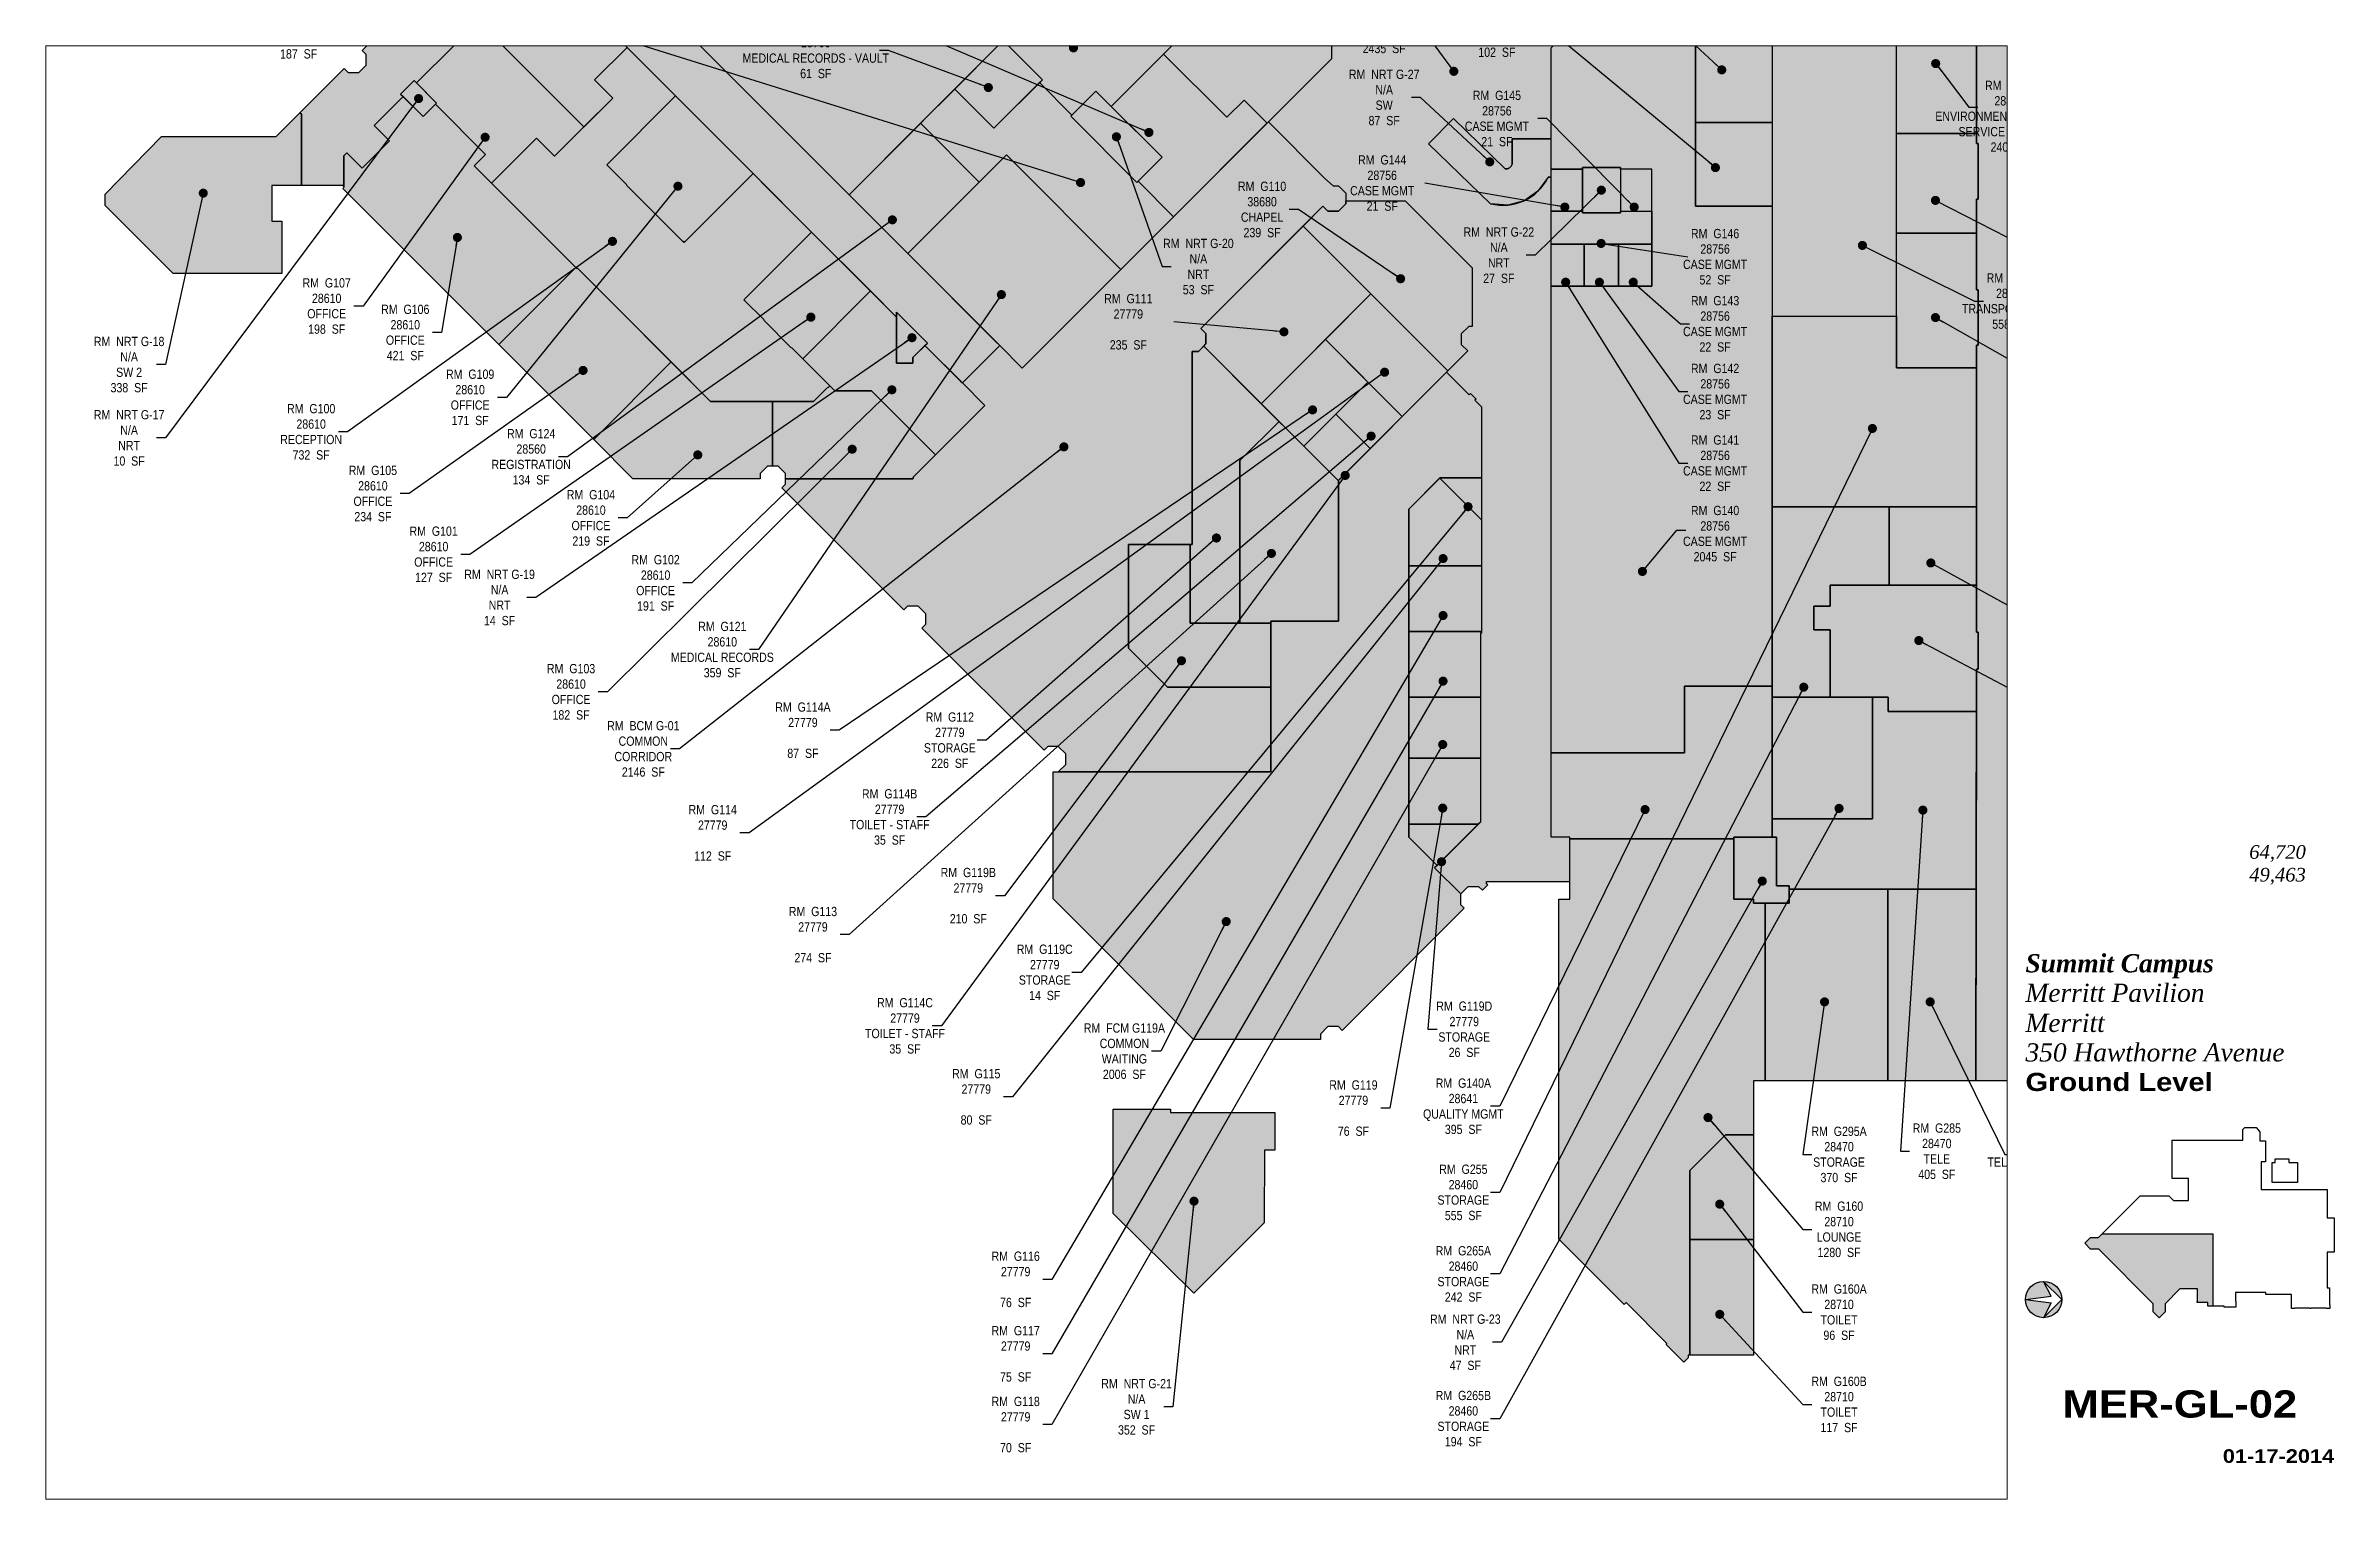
# Paper-space layout '02' of a CAD drawing. Header units: inches. Extents: x 0.9 to 16.7, y 0.5 to 10.5.
# The model-space entities are those that its viewports show. They can reach past a viewport. Long polylines and large blocks are cut down to what shows.
import ezdxf
from ezdxf.enums import TextEntityAlignment as Align

# ---------------------------------------------------------------- set-up
doc = ezdxf.new("R2010")
doc.units = ezdxf.units.IN
doc.header["$LTSCALE"] = 48
doc.header["$MEASUREMENT"] = 0
for name, color, linetype in [('0-LABEL', 3, 'Continuous'), ('1-NRT', 200, 'Continuous'), ('1-NRT-PTN', 253, 'Continuous'), ('2-BCM', 140, 'Continuous'), ('2-BCM-PTN', 250, 'Continuous'), ('3-FCM', 190, 'Continuous'), ('3-FCM-PTN', 9, 'Continuous'), ('4-OCC', 6, 'Continuous'), ('4-OCC-PTN', 95, 'Continuous'), ('T-8', 8, 'Continuous'), ('T-TEXT-8', 8, 'Continuous'), ('T-TTLB-TEXT', 5, 'Continuous')]:
    doc.layers.add(name, color=color, linetype=linetype)
doc.layers.add('T-VPRT', color=1, linetype='Continuous', plot=False)
doc.styles.add('ArialB', font='')
doc.styles.add('ArialN', font='ARIALN.TTF')
doc.styles.add('TimesI', font='timesi.ttf')
doc.styles.add('TimesIB', font='timesbi.ttf')
doc.styles.get('ArialB').set_extended_font_data('Arial Black')
doc.dimstyles.new('AB-220', dxfattribs={"dimscale": 220, "dimtxt": 0.0703125, "dimasz": 0.0625, "dimexe": 0.0625, "dimexo": 0.125, "dimgap": 0.1875, "dimtad": 0, "dimdec": 4, "dimrnd": 0.0625, "dimzin": 0, "dimdsep": 46, "dimlunit": 4, "dimtxsty": 'ArialN', "dimblk": 'ARCHTICK', "dimcen": 0.0625, "dimclrd": 256, "dimclre": 256, "dimclrt": 256, "dimadec": 0, "dimazin": 0, "dimtfac": 1, "dimtdec": 4, "dimtofl": 0, "dimtmove": 2, "dimatfit": 3, "dimldrblk": 'DOT', "dimfxl": 0, "dimfrac": 2, "dimtolj": 1, "dimtzin": 0, "dimlwd": -1, "dimlwe": -1, "dimarcsym": 0})

psp = doc.layouts.new('02')

msp = doc.modelspace()

# ---------------------------------------------------------------- texts
at = {"layer": '0-LABEL', "char_height": 14, "attachment_point": 5, "style": 'ArialN'}
for s, insert in [('RM  G148\\P28756\\PCASE MGMT\\P113  SF', (2318.302941001779, 1953.684755252932)), ('RM  G081E\\P28470\\PTELE\\P185  SF', (2501.745298634973, 1953.684755252932)), ('RM  G107A\\P28610\\POFFICE\\P187  SF', (336.6718535650434, 1923.579016840116)), ('RM  BCM G-02\\PCOMMON\\PCORRIDOR\\P2435  SF', (1980.311982375998, 1931.830554853327)), ('RM  G147\\P28756\\PCASE MGMT\\P102  SF', (2150.979634310597, 1926.07550312752)), ('RM  G120A\\P28700\\PMEDICAL RECORDS - VAULT\\P61  SF', (1119.712743739219, 1893.853761268587)), ('RM  NRT G-27\\PN/A\\PSW\\P87  SF', (1980.311982375998, 1822.611106300523)), ('RM  G205\\P28460\\PENVIRONMENTAL SERVICES\\PSERVICE STORAGE\\P240  SF', (2926.613820520468, 1794.217775800092)), ('RM  G145\\P28756\\PCASE MGMT\\P21  SF', (2150.979634310597, 1790.764615783894)), ('RM  G144\\P28756\\PCASE MGMT\\P21  SF', (1977.345785858894, 1693.147294992992)), ('RM  G110\\P38680\\PCHAPEL\\P239  SF', (1795.457301619058, 1653.106444204715)), ('RM  NRT G-20\\PN/A\\PNRT\\P53  SF', (1698.995571783834, 1566.651326333847)), ('RM  NRT G-22\\PN/A\\PNRT\\P27  SF', (2153.945830827702, 1583.970497481943)), ('RM  G146\\P28756\\PCASE MGMT\\P52  SF', (2481.383083286293, 1581.608855513166)), ('RM  G107\\P28610\\POFFICE\\P198  SF', (379.1458605460793, 1506.969782469208)), ('RM  G111\\P27779\\P\\P235  SF', (1592.940689513569, 1483.124926052333)), ('RM  G215\\P28370\\PTRANSPORTATION\\P558  SF', (2929.092466424585, 1514.499986372963)), ('RM  G106\\P28610\\POFFICE\\P421  SF', (498.1539586107418, 1466.936263342958)), ('RM  G143\\P28756\\PCASE MGMT\\P22  SF', (2481.383083286293, 1480.002304908707)), ('RM  NRT G-18\\PN/A\\PSW 2\\P338  SF', (80.00449918194045, 1418.299545808745)), ('RM  G109\\P28610\\POFFICE\\P171  SF', (596.3872278746906, 1368.702994079004)), ('RM  G142\\P28756\\PCASE MGMT\\P23  SF', (2481.383083286293, 1377.43720360989)), ('RM  G100\\P28610\\PRECEPTION\\P732  SF', (355.6418450136852, 1316.575140630581)), ('RM  NRT G-17\\PN/A\\PNRT\\P10  SF', (80.00449918194045, 1307.353091638866)), ('RM  G124\\P28560\\PREGISTRATION\\P134  SF', (688.7511635036481, 1278.778042653812)), ('RM  G141\\P28756\\PCASE MGMT\\P22  SF', (2481.383083286293, 1269.120798144919)), ('RM  G105\\P28610\\POFFICE\\P234  SF', (449.1192598866423, 1223.097725757619)), ('RM  G104\\P28610\\POFFICE\\P219  SF', (779.2699019378306, 1186.304545980578)), ('RM  G140\\P28756\\PCASE MGMT\\P2045  SF', (2481.383083286293, 1162.440603031531)), ('RM  G101\\P28610\\POFFICE\\P127  SF', (541.066142061886, 1131.150843582371)), ('RM  G102\\P28610\\POFFICE\\P191  SF', (877.1768884599119, 1087.913333493768)), ('RM  NRT G-19\\PN/A\\PNRT\\P14  SF', (640.9559117133762, 1065.804634236385)), ('RM  G121\\P28610\\PMEDICAL RECORDS\\P359  SF', (978.1637494279574, 986.9264725257171)), ('RM  G103\\P28610\\POFFICE\\P182  SF', (749.1585422415433, 923.0584434027023)), ('RM  G114A\\P27779\\P\\P87  SF', (1100.221884682795, 864.8683372708725)), ('RM  BCM G-01\\PCOMMON\\PCORRIDOR\\P2146  SF', (858.5493343560847, 836.6453299417019)), ('RM  G112\\P27779\\PSTORAGE\\P226  SF', (1322.646078669635, 849.7942819013078)), ('RM  G114B\\P27779\\PTOILET - STAFF\\P35  SF', (1231.533763259515, 733.5831661262249)), ('RM  G114\\P27779\\P\\P112  SF', (963.6293657199984, 709.5157260500986)), ('RM  G119B\\P27779\\P\\P210  SF', (1350.630460236, 614.4597617176549)), ('RM  G113\\P27779\\P\\P274  SF', (1115.427938759477, 555.4765468847493)), ('RM  G119C\\P27779\\PSTORAGE\\P14  SF', (1466.359525427991, 498.3462741759652)), ('RM  G114C\\P27779\\PTOILET - STAFF\\P35  SF', (1254.804916097855, 417.4121049210394)), ('RM  G119D\\P27779\\PSTORAGE\\P26  SF', (2101.560571909919, 412.2014219164221)), ('RM  FCM G119A\\PCOMMON\\PWAITING\\P2006  SF', (1586.967589564389, 379.0507100395596)), ('RM  G115\\P27779\\P\\P80  SF', (1362.649138376553, 309.9522810366473)), ('RM  G119\\P27779\\P\\P76  SF', (1933.770414597032, 292.9139241641267)), ('RM  G140A\\P28641\\PQUALITY MGMT\\P395  SF', (2100.248246146461, 295.6540628242637)), ('RM  G295A\\P28470\\PSTORAGE\\P370  SF', (2669.038302664836, 222.7504721188962)), ('RM  G285\\P28470\\PTELE\\P405  SF', (2817.09726738628, 227.5885372959456)), ('RM  G295\\P28470\\PTELE SWITCH ROOM\\P269  SF', (2974.828674663733, 222.7504721188962)), ('RM  G255\\P28460\\PSTORAGE\\P555  SF', (2100.219255696256, 165.3366344125479)), ('RM  G160\\P28710\\PLOUNGE\\P1280  SF', (2669.038302664836, 109.3902258349954)), ('RM  G116\\P27779\\P\\P76  SF', (1422.350802664836, 33.68475525293162)), ('RM  G265A\\P28460\\PSTORAGE\\P242  SF', (2100.219255696256, 41.878014296135)), ('RM  G160A\\P28710\\PTOILET\\P96  SF', (2669.038302664836, -15.97161560570385)), ('RM  NRT G-23\\PN/A\\PNRT\\P47  SF', (2103.18545221336, -61.5768306155378)), ('RM  G117\\P27779\\P\\P75  SF', (1422.35075490018, -79.0304847841453)), ('RM  NRT G-21\\PN/A\\PSW 1\\P352  SF', (1605.433200939187, -159.242288068057)), ('RM  G265B\\P28460\\PSTORAGE\\P194  SF', (2100.219255696256, -177.1511190897108)), ('RM  G160B\\P28710\\PTOILET\\P117  SF', (2669.038302664836, -155.6605170059029)), ('RM  G118\\P27779\\P\\P70  SF', (1422.350701999723, -186.1401231639775))]:
    msp.add_mtext(s, dxfattribs=dict(at, insert=insert))

# ---------------------------------------------------------------- blocks, each defined once
blk = doc.blocks.new('n-arrow')
h = blk.add_hatch(color=256)
h.paths.add_polyline_path([(0, 0.125), (0.125, 0, 0.4142135623730951)])
h.paths.add_polyline_path([(0, 0.125, 0.4142135623730951), (-0.125, 0), (0.05147058823529171, 0.02205882352941169)])
h = blk.add_hatch(color=256)
h.paths.add_polyline_path([(0.05147058823529527, -0.02205882352941169), (-0.125, 0, 0.4142135623730951), (0, -0.125)])
h.paths.add_polyline_path([(0.125, 0), (0, -0.125, 0.4142135623730951)])
for p, q in [((-0.125, 0), (0.05147058823529171, 0.02205882352941169)), ((-0.125, 0), (0.05147058823529171, -0.02205882352941169)), ((0, 0.125), (0.125, 0)), ((0.05147058823529171, 0.02205882352941169), (0, 0.125)), ((0, -0.125), (0.125, 0)), ((0.05147058823529171, -0.02205882352941169), (0, -0.125))]:
    blk.add_line(p, q)
blk.add_circle((0, 0), 0.125)
blk = doc.blocks.new('AB-TB-text')
at = {"style": 'TimesI'}
for tag, p in [('GROSS', (1.9296875, 4.40625)), ('USEABLE', (1.9296875, 4.25))]:
    blk.add_attdef(tag, text='', height=0.09375, dxfattribs=at).set_placement(p, align=Align.RIGHT)
for tag, style, p in [('CAMPUS', 'TimesIB', (0, 3.75)), ('PAVILION', 'TimesI', (0, 3.546875)), ('BUILDING', 'TimesI', (0, 3.33984375)), ('STREET', 'TimesI', (0, 3.13671875))]:
    blk.add_attdef(tag, text='', height=0.125, dxfattribs=dict(style=style)).set_placement(p, align=Align.TOP_LEFT)
at = {"layer": 'T-TEXT-8', "style": 'ArialB'}
blk.add_attdef('FLOOR', text='', height=0.125, dxfattribs=at).set_placement((0, 2.93359375), align=Align.TOP_LEFT)
blk.add_attdef('DWG#', text='', height=0.1875, dxfattribs=at).set_placement((1.0625, 0.7490448020743727), align=Align.TOP_CENTER)
blk.add_attdef('DATE', text='', height=0.09375, dxfattribs=at).set_placement((2.125, 0.25), align=Align.RIGHT)
blk = doc.blocks.new('_ArchTick')
at = {"const_width": 0.15}
blk.add_lwpolyline([(-0.5, -0.5), (0.5, 0.5)], dxfattribs=at)
blk = doc.blocks.new('_Dot')
at = {"lineweight": -2}
blk.add_line((-0.5, 0), (-1, 0), dxfattribs=at)
at = {"const_width": 0.5}
blk.add_lwpolyline([(-0.25, 0, 1), (0.25, 0, 1)], format="xyb", close=True, dxfattribs=at)

# ---------------------------------------------------------------- hatches: boundary and pattern name
at = {"layer": '1-NRT-PTN'}
for points in [[(491.1150552050993, 1827.888680367167), (511.5424249939969, 1848.316050156065), (545.6165928826722, 1814.24188226739), (525.1892230937763, 1793.814512478493)], [(1605.946132499586, 1694.055193556145), (1505.73311106553, 1794.268214990201), (1543.829152144652, 1832.364256069323), (1644.042173578706, 1732.151234635267)], [(311.03044045964, 1556.048732811077), (146.7980082546024, 1556.048732811077), (43.70285104119512, 1659.143890024486), (43.70285104119512, 1676.114452772963), (129.2712486556143, 1763.866216994116), (296.1402845351467, 1763.866216994116), (302.7518194668395, 1763.866216994116), (338.5669652580359, 1799.681362785313), (340.8650622968914, 1797.383265746457), (340.8553146468658, 1689.548725950282), (296.1402845351467, 1689.548725950282), (296.1402845351467, 1635.568133261628), (311.03044045964, 1635.568133261628)], [(2280.366684589047, 1716.743217048963), (2337.918036566915, 1716.743217048963), (2337.918036566915, 1648.137297903939), (2280.366684589047, 1648.137297903939)], [(1242.071203905976, 1497.677782890359), (1288.714831981981, 1451.034154814354), (1266.533945448869, 1428.853268281242), (1266.533945448869, 1420.489351903881), (1242.071203905976, 1420.489351903881)], [(2509.754623019291, 702.9147875115946), (2574.404663023844, 702.9147875115946), (2574.404663023844, 629.3091502736139), (2593.404663023846, 629.3091502736139), (2593.404663023846, 603.3091502736117), (2539.493929674514, 603.3091502736117), (2539.493929674514, 609.4147875115946), (2509.754623019291, 609.4147875115946)], [(1692.281498054001, 13.02600268657989), (1569.849327894791, 133.6036299886233), (1569.849327894792, 291.1299061904683), (1656.796931080206, 291.1299061904683), (1656.796931080206, 286.1972520553518), (1814.871703063997, 286.1972520553518), (1814.871703063997, 229.47278718078), (1798.873657493068, 229.47278718078), (1798.779343972254, 119.524209491922)]]:
    msp.add_hatch(color=256, dxfattribs=at).paths.add_polyline_path(points)
h = msp.add_hatch(color=256, dxfattribs=at)
edge = h.paths.add_edge_path()
edge.add_line((2228.722259457485, 1701.970734497792), (2233.130460726493, 1701.970734497792))
edge.add_line((2233.130460726493, 1701.970734497792), (2233.130460726493, 1759.944718747745))
edge.add_line((2233.130460726493, 1759.944718747745), (2174.173443597648, 1759.944718747745))
edge.add_line((2174.173443597648, 1759.944718747745), (2174.173443597647, 1721.862931520308))
edge.add_arc((2165.004068177664, 1723.815667909827), 9.374999999976003, 259.7052515725348, 347.97772910267656, ccw=False)
edge.add_line((2163.328642857169, 1714.591592075631), (2085.445105031146, 1790.939266001369))
edge.add_line((2085.445105031146, 1790.939266001369), (2047.180627193789, 1752.674788164011))
edge.add_line((2047.180627193789, 1752.674788164011), (2141.253326592597, 1661.881908723458))
edge.add_arc((2160.239332695928, 1735.924446355463), 76.43798667379049, 255.6180680753794, 333.6278686385097)
at = {"layer": '2-BCM-PTN'}
h = msp.add_hatch(color=256, dxfattribs=at)
edge = h.paths.add_edge_path()
edge.add_line((2233.130460726493, 1701.970734497792), (2228.722259457485, 1701.970734497792))
edge.add_arc((2160.239332695928, 1735.924446355463), 76.43798667379035, 255.6180680753794, 333.6278686385096, ccw=False)
edge.add_line((2141.253326592597, 1661.881908723458), (2047.180627193789, 1752.674788164011))
edge.add_line((2047.180627193789, 1752.674788164011), (2085.445105031146, 1790.939266001369))
edge.add_line((2085.445105031146, 1790.939266001369), (2163.328642857169, 1714.591592075631))
edge.add_arc((2165.004068177664, 1723.815667909827), 9.3749999999759, 259.7052515725348, 347.9777291026766)
edge.add_line((2174.173443597647, 1721.862931520308), (2174.173443597648, 1759.944718747745))
edge.add_line((2174.173443597648, 1759.944718747745), (2233.130460726493, 1759.944718747744))
edge.add_line((2233.130460726493, 1759.944718747744), (2233.130460726493, 1897.914736818996))
edge.add_line((2233.130460726493, 1897.914736818996), (2260.814226910565, 1925.598503003067))
edge.add_line((2260.814226910565, 1925.598503003067), (2561.404663023845, 1925.59850300307))
edge.add_line((2561.404663023845, 1925.59850300307), (2561.404663023845, 1915.223503003064))
edge.add_line((2561.404663023845, 1915.223503003064), (2613.580557465028, 1915.223503003066))
edge.add_line((2613.580557465028, 1915.223503003066), (2613.580557465028, 2025.348503003064))
edge.add_line((2613.580557465028, 2025.348503003064), (2381.262904515356, 2025.348503003065))
edge.add_line((2381.262904515356, 2025.348503003065), (2381.262904515356, 2030.59850300306))
edge.add_line((2381.262904515356, 2030.59850300306), (2261.106852996896, 2030.598503003059))
edge.add_line((2261.106852996896, 2030.598503003059), (2194.701394305297, 2096.903415616328))
edge.add_line((2194.701394305297, 2096.903415616328), (2190.893043700072, 2093.095065011104))
edge.add_line((2190.893043700072, 2093.095065011104), (2177.14554917636, 2106.842559534814))
edge.add_line((2177.14554917636, 2106.842559534814), (2177.14554917636, 2121.842559534814))
edge.add_line((2177.14554917636, 2121.842559534814), (2187.752150894158, 2132.449161252612))
edge.add_line((2187.752150894158, 2132.449161252612), (2153.811025397205, 2166.390286749567))
edge.add_line((2153.811025397205, 2166.390286749567), (2143.204423679406, 2155.783685031768))
edge.add_line((2143.204423679406, 2155.783685031768), (2128.204423679405, 2155.783685031768))
edge.add_line((2128.204423679405, 2155.783685031768), (2107.969704924222, 2176.018403786951))
edge.add_line((2107.969704924222, 2176.018403786951), (2107.969704924221, 2191.018403786952))
edge.add_line((2107.969704924221, 2191.018403786952), (2118.57630664202, 2201.62500550475))
edge.add_line((2118.57630664202, 2201.62500550475), (2084.635181145066, 2235.566131001704))
edge.add_line((2084.635181145066, 2235.566131001704), (2074.028579427268, 2224.959529283906))
edge.add_line((2074.028579427268, 2224.959529283906), (2059.028579427268, 2224.959529283906))
edge.add_line((2059.028579427268, 2224.959529283906), (2038.604658264225, 2245.383450446949))
edge.add_line((2038.604658264225, 2245.383450446949), (2038.604658264225, 2260.383450446949))
edge.add_line((2038.604658264225, 2260.383450446949), (2049.211259982023, 2270.990052164747))
edge.add_line((2049.211259982023, 2270.990052164747), (2015.270134485069, 2304.931177661701))
edge.add_line((2015.270134485069, 2304.931177661701), (2004.758133971202, 2294.229974739971))
edge.add_line((2004.758133971202, 2294.229974739971), (1989.758133971203, 2294.229974739971))
edge.add_line((1989.758133971203, 2294.229974739971), (1931.062058276436, 2352.926050434738))
edge.add_line((1931.062058276436, 2352.926050434738), (1861.642355430324, 2283.506162856311))
edge.add_line((1861.642355430324, 2283.506162856311), (1874.902442775178, 2270.315977015473))
edge.add_line((1874.902442775178, 2270.315977015473), (1873.04629591825, 2268.459830158545))
edge.add_line((1873.04629591825, 2268.459830158545), (1908.245785421161, 2233.260340655634))
edge.add_line((1908.245785421161, 2233.260340655634), (1908.245785421163, 2113.284691443503))
edge.add_line((1908.245785421163, 2113.284691443503), (1895.187219345495, 2113.284691443503))
edge.add_line((1895.187219345495, 2113.284691443503), (1883.873510846507, 2101.970982944516))
edge.add_line((1883.873510846507, 2101.970982944516), (1883.873510846507, 2085.970982944516))
edge.add_line((1883.873510846507, 2085.970982944516), (1895.187219345492, 2074.657274445532))
edge.add_line((1895.187219345492, 2074.657274445532), (1900.562219345494, 2074.657274445531))
edge.add_line((1900.562219345494, 2074.657274445531), (1900.562219345492, 1881.37466295436))
edge.add_line((1900.562219345492, 1881.37466295436), (1804.972934618956, 1785.785378227823))
edge.add_line((1804.972934618956, 1785.785378227823), (1889.993394248343, 1700.764918598437))
edge.add_line((1889.993394248343, 1700.764918598437), (1903.187219345495, 1689.020622731572))
edge.add_line((1903.187219345495, 1689.020622731572), (1911.187219345496, 1689.020622731572))
edge.add_line((1911.187219345496, 1689.020622731572), (1922.500927844478, 1677.706914232587))
edge.add_line((1922.500927844478, 1677.706914232587), (1922.500927844479, 1666.177842589939))
edge.add_line((1922.500927844479, 1666.177842589939), (2012.282397722353, 1666.177842589939))
edge.add_line((2012.282397722353, 1666.177842589939), (2113.788307551631, 1564.67193276066))
edge.add_line((2113.788307551631, 1564.67193276066), (2113.788307551629, 1476.094613458916))
edge.add_line((2113.788307551629, 1476.094613458916), (2108.383520888059, 1476.094613458915))
edge.add_line((2108.383520888059, 1476.094613458915), (2097.069812389074, 1464.78090495993))
edge.add_line((2097.069812389074, 1464.78090495993), (2097.069812389074, 1448.78090495993))
edge.add_line((2097.069812389074, 1448.78090495993), (2106.858170387359, 1438.992546961646))
edge.add_line((2106.858170387359, 1438.992546961646), (2074.845248639354, 1406.979625213646))
edge.add_line((2074.845248639354, 1406.979625213646), (2109.06569911818, 1372.75917473482))
edge.add_line((2109.06569911818, 1372.75917473482), (2110.921854418795, 1374.615330035435))
edge.add_line((2110.921854418795, 1374.615330035435), (2119.407135793033, 1366.130048661197))
edge.add_line((2119.407135793033, 1366.130048661197), (2117.550980492419, 1364.273893360582))
edge.add_line((2117.550980492419, 1364.273893360582), (2127.448102328633, 1354.376771524372))
edge.add_line((2127.448102328633, 1354.376771524372), (2127.448102328632, 1249.552302957096))
edge.add_line((2127.448102328632, 1249.552302957096), (2127.448102328633, 1011.952698433063))
edge.add_line((2127.448102328633, 1011.952698433063), (2126.295910362438, 1011.952698433063))
edge.add_line((2126.295910362438, 1011.952698433063), (2126.295910362438, 725.351950325119))
edge.add_line((2126.295910362438, 725.351950325119), (2125.412145488766, 725.351950325119))
edge.add_line((2125.412145488766, 725.351950325119), (2056.691387544399, 656.6311923807496))
edge.add_line((2056.691387544399, 656.6311923807496), (2096.140691337425, 617.1818885877237))
edge.add_line((2096.140691337425, 617.1818885877237), (2107.319253701457, 628.3604509517534))
edge.add_line((2107.319253701457, 628.3604509517534), (2123.319253701457, 628.3604509517533))
edge.add_line((2123.319253701457, 628.3604509517533), (2128.976107950948, 622.7035967022608))
edge.add_line((2128.976107950948, 622.7035967022608), (2137.132282483896, 630.8597712352085))
edge.add_line((2137.132282483896, 630.8597712352085), (2135.36451553093, 632.6275381881742))
edge.add_line((2135.36451553093, 632.6275381881742), (2135.36451553093, 636.1836742564341))
edge.add_line((2135.36451553093, 636.1836742564341), (2261.254623019293, 636.1836742564341))
edge.add_line((2261.254623019293, 636.1836742564341), (2261.254623019293, 702.9147875115947))
edge.add_line((2261.254623019293, 702.9147875115947), (2233.130460726496, 702.9147875115947))
edge.add_line((2233.130460726496, 702.9147875115947), (2233.130460726493, 1701.970734497792))
msp.add_hatch(color=256, dxfattribs=at).paths.add_polyline_path([(1073.983103628959, 1245.648870603974), (1266.41909196318, 1245.648870603967), (1267.752590269847, 1248.565033878715), (1375.755960992504, 1356.568404601371), (1341.688993337018, 1390.635372256856), (1398.257535831943, 1447.203914751781), (1432.324503487428, 1413.136947096295), (1804.972934618956, 1785.785378227823), (1889.993394248343, 1700.764918598437), (1903.187219345496, 1689.020622731572), (1911.187219345496, 1689.020622731572), (1922.500927844478, 1677.706914232587), (1922.500927844479, 1661.706914232587), (1911.187219345496, 1650.393205733601), (1895.187219345494, 1650.393205733602), (1887.585821447731, 1657.994603631365), (1702.767495590753, 1473.176277774384), (1710.368893488513, 1465.574879876623), (1710.368893488513, 1449.574879876622), (1699.05518498953, 1438.261171377637), (1689.369452176129, 1438.261171377637), (1689.369452176128, 1145.882864248925), (1593.240238158497, 1145.882864248926), (1593.240238158495, 989.3675487036351), (1652.391031218004, 930.2167556441275), (1808.906346763295, 930.2167556441234), (1808.906346763295, 801.8650683097446), (1486.923150633566, 801.8650683097446), (1498.236859132549, 813.1787768087297), (1498.236859132549, 829.1787768087306), (1486.923150633566, 840.4924853077155), (1478.923150633564, 840.4924853077155), (1470.923150633566, 840.4924853077155), (1465.266296384066, 834.8356310582168), (1280.447970527094, 1019.653956915202), (1286.104824776585, 1025.310811164694), (1286.104824776585, 1041.310811164695), (1274.791116277602, 1052.62451966368), (1258.791116277602, 1052.62451966368), (1253.134262028109, 1046.967665414188), (1068.315936171128, 1231.785991271168), (1073.972790420618, 1237.442845520659)])
at = {"layer": '3-FCM-PTN'}
for points in [[(340.8553146468659, 1689.548725950911), (340.8650622968914, 1797.383265746457), (338.5669652580359, 1799.681362785313), (405.4042988634377, 1866.518696390714), (411.5914831988198, 1860.331512055332), (427.5914831988198, 1860.331512055332), (438.9051916978046, 1871.645220554317), (438.9051916978046, 1887.645220554317), (432.7180073624227, 1893.832404889699), (617.4496539474084, 2078.564051474686), (623.6368382827909, 2072.376867139303), (639.6368382827909, 2072.376867139303), (650.9505467817758, 2083.690575638288), (650.9505467817758, 2099.690575638288), (644.7633624463936, 2105.87775997367), (829.3182323360827, 2290.43262986336), (835.6821933667616, 2284.422222223274), (851.6821933667615, 2284.422222223274), (862.9959018657465, 2295.735930722259), (862.9959018657464, 2311.735930722259), (856.8087175303642, 2317.923115057641), (1012.107044348459, 2473.221441875737), (1014.405141387315, 2470.92334483688), (1043.838461154206, 2500.356664603771), (1050.72369497664, 2493.471430781336), (1053.719841502549, 2496.467577307244), (1063.727548450731, 2496.467577307244), (1075.041256949716, 2507.781285806229), (1075.041256949716, 2517.788992754412), (1159.787609054709, 2602.535344859405), (1178.293628239469, 2602.535344859405), (1178.293628239469, 2607.785344859416), (1543.73591017184, 2607.785344859399), (1543.735910171839, 2551.634773076658), (1543.74699412638, 2549.634776559495), (1543.74699412638, 2537.634776559495), (1543.746994126376, 2535.079813956536), (1543.74699412638, 2530.535344859405), (1524.425940726831, 2530.535344859405), (1524.425940726827, 2535.785344859401), (1422.756867810655, 2535.785344859401), (1422.756867810655, 2530.535344859406), (1202.124541730703, 2530.535344859402), (1128.938989877894, 2457.349793006595), (1126.640892839038, 2459.647890045452), (771.7835758747595, 2104.790573081172), (774.0816729136155, 2102.492476042316), (758.5253237275117, 2086.936126856212), (1398.257535831943, 1447.203914751781), (1341.688993337018, 1390.635372256856), (1285.002521380751, 1447.321844213123), (1288.714831981981, 1451.034154814354), (1242.071203905976, 1497.677782890359), (1242.071203905976, 1490.253161687899), (701.4876808171335, 2030.836684776742), (515.2547355952264, 1844.603739554835), (511.5424249939969, 1848.316050156065), (491.1150552050993, 1827.888680367167), (494.8273658063302, 1824.176369765937), (451.1440636343319, 1780.493067593939), (474.4261702187878, 1757.210961009484), (433.0604235193755, 1715.84521431007), (409.7783169349191, 1739.127320894528), (404.9992165338278, 1734.348220493437), (404.9992165338277, 1687.78400732452), (403.2344979080751, 1689.548725950273)], [(2615.808414529533, 2451.631304796776), (2729.02822529076, 2451.613517101626), (2729.028129160253, 2365.477411419694), (2724.014808775981, 2365.477411419587), (2724.01480877598, 2340.198372443379), (2729.264808775978, 2340.198372443379), (2729.26480877597, 2172.131318797095), (2724.014808775973, 2172.131318797074), (2724.014808775983, 2154.506316056189), (2767.556634234113, 2154.506316056182), (2767.556634234113, 2029.684150273616), (2729.264846806679, 2029.684150273618), (2729.26484680667, 1921.723375630644), (2641.154663023846, 1921.723375630644), (2641.154663023846, 1915.223503003064), (2613.580557465028, 1915.223503003064), (2613.580557465028, 2025.348503003064), (2621.014808775983, 2025.348503003064), (2621.014808775983, 2107.848503003064), (2615.808414529532, 2107.848503003065), (2615.862425426422, 2451.631296311252)], [(3201.476572627791, 332.5596195441835), (3201.476572627791, 228.8530847780739), (3074.904663023846, 228.8530847780739), (3074.904663023847, 334.3530847780745), (2876.404663023849, 334.3530847780718), (2877.154758553168, 957.55916271248), (2879.779647654108, 957.55916271248), (2879.779647654108, 1013.55916271248), (2877.154742904857, 1013.55916271248), (2877.154742904857, 1447.760891402348), (2879.779663023852, 1447.760891402348), (2879.779663023853, 1531.760891402348), (2877.154663023855, 1531.760891402348), (2877.154663023858, 1668.922797495568), (2879.779663023852, 1668.922795682463), (2879.779709625691, 1752.922795682436), (2877.154663144822, 1752.92279713877), (2877.154663144825, 2029.684150273616), (2767.556634234094, 2029.684150273616), (2767.556634234113, 2154.506316056182), (2791.508445687209, 2154.506316056179), (2791.508445687209, 2157.131318797105), (3176.910567530235, 2157.131318797104), (3176.91056753021, 2340.198375184305), (3203.604287777723, 2340.198375184304), (3203.604287777723, 2365.477414160514), (3198.354286786869, 2365.477414129869), (3198.354286786869, 2385.052264052748), (3286.910567530237, 2385.052264052748), (3286.910567530237, 2345.335012082322), (3292.160567530233, 2345.335012082322), (3292.160567530232, 2029.684150273617), (2983.404663023843, 2029.684150273617), (2983.404663023843, 1962.684150273619), (3008.154507450376, 1962.684150273619), (3008.154507450376, 1875.684150273618), (2983.404663023843, 1875.684150273617), (2983.404568461114, 1747.05701030199), (2980.779568461116, 1747.057009536828), (2980.779568461116, 1719.134624314121), (2983.404568461112, 1719.134622354789), (2983.404663023846, 544.2818940953935), (2990.154663023846, 544.2818940953935), (2990.154663023846, 407.6841502736139), (3137.605741658955, 407.6841502736148), (3137.605741658956, 332.5596195441839)], [(1555.420620265598, 801.8650683097446), (1808.906346763295, 801.8650683097446), (1808.906346763295, 930.2167556441279), (1808.906346763298, 1029.812560218531), (1910.966998646691, 1029.812560218529), (1910.966998646691, 1243.101518564101), (2074.845248639355, 1406.979625213644), (2109.06569911818, 1372.75917473482), (2110.921854418795, 1374.615330035435), (2119.407135793034, 1366.130048661197), (2117.550980492419, 1364.273893360582), (2127.448102328633, 1354.376771524372), (2127.448102328632, 1246.927302957097), (2064.783995826449, 1246.927302957097), (2017.467191629012, 1199.61049875966), (2017.466953792891, 703.2802473347172), (2060.403698145628, 660.3435029819791), (2056.691387544399, 656.6311923807494), (2096.140691337425, 617.1818885877237), (2096.00554520247, 617.0467424527686), (2096.00554520247, 601.0467424527685), (2101.662399451962, 595.3898882032767), (1916.844073594983, 410.5715623462971), (1911.187219345493, 416.228416595788), (1895.187219345493, 416.2284165957882), (1883.873510846507, 404.9147080968032), (1883.873510846507, 396.9147080968027), (1691.462541602958, 396.9147080968099), (1478.910654273992, 609.4592488563086), (1478.923150633571, 801.8650683097451), (1486.923150633566, 801.8650683097446)]]:
    msp.add_hatch(color=256, dxfattribs=at).paths.add_polyline_path(points)
at = {"layer": '4-OCC-PTN'}
for color, points in [(151, [(1170.006453380224, 1675.454997203499), (758.5253237275117, 2086.936126856212), (774.0816729135751, 2102.492476042275), (771.7835758747594, 2104.790573081172), (1126.640892839038, 2459.647890045452), (1128.938989877894, 2457.349793006595), (1202.124541730703, 2530.535344859402), (1422.756867810655, 2530.535344859406), (1473.591404268741, 2479.700808401321), (1475.447559569355, 2481.556963701935), (1559.215291991789, 2397.789231279505), (1559.215291991789, 2394.076920678273), (1776.818018871324, 2176.474193798742), (1693.440025958966, 2093.096200886388), (1684.382840501728, 2093.096200886388), (1633.400980316532, 2138.658507349685)]), (151, [(1658.908814604048, 1901.021022154488), (1527.341423363026, 2032.642669419502), (1633.400980316532, 2138.658507349685), (1684.382840501728, 2093.096200886388), (1684.382840501731, 1926.49504805217)]), (171, [(1684.38284050173, 2093.096200886388), (1883.873510846507, 2093.096200886388), (1883.873510846507, 2085.970982944516), (1895.187219345492, 2074.657274445532), (1900.562219345494, 2074.657274445531), (1900.562219345492, 1881.37466295436), (1803.116779318342, 1783.929222927209), (1768.187402802932, 1818.858599442619), (1741.981612057539, 1792.652808697228), (1646.261106602163, 1888.373314152604), (1684.382840501731, 1926.49504805217)]), (31, [(608.7608118581738, 1938.109815817779), (768.6595620163891, 1778.21106565957), (812.2663330179969, 1821.817836661177), (784.7617529769084, 1849.322416702266), (833.8818509342591, 1898.442514659617), (701.4876808171329, 2030.836684776742)]), (151, [(1403.423295717025, 1908.775622314175), (1527.341423363026, 2032.642669419502), (1658.908814604048, 1901.021022154488), (1567.040600331767, 1809.152807882208), (1543.829152144652, 1832.364256069323), (1507.589266366145, 1796.124370290816), (1458.529133392892, 1845.184503264068), (1462.771774080011, 1849.427143951188)]), (201, [(2756.154663023845, 1768.088074098436), (2756.154663023845, 1921.723375630642), (2729.264846806677, 1921.723375630644), (2729.264846806679, 2029.684150273617), (2877.154663023854, 2029.684150273616), (2877.154663023855, 1768.088074098437)]), (31, [(515.2547355952264, 1844.603739554835), (608.7608118581738, 1938.109815817779), (768.6595620163891, 1778.21106565957), (724.2490145553402, 1733.800518198521), (696.7444345142521, 1761.305098239609), (628.66888232572, 1693.229546051077), (602.6707985659341, 1719.227629810864), (619.7946666519529, 1736.351497896881), (543.7604375820574, 1812.385726966775), (545.6165928826722, 1814.24188226739)]), (151, [(1403.423295717025, 1908.775622314175), (1462.771774080011, 1849.427143951188), (1389.364362736178, 1776.019732607354), (1330.012991787203, 1835.395578993409)]), (22, [(2233.130460726496, 830.9337868318314), (2233.130460726494, 1537.062954791813), (2385.673114390504, 1537.062954791813), (2385.673114390503, 1714.118217048965), (2337.918036566915, 1714.118217048965), (2337.918036566915, 1716.743217048963), (2280.366684589047, 1716.743217048963), (2280.366684589047, 1714.118217048966), (2233.130460726496, 1714.118217048966), (2233.130460726493, 1897.914736818996), (2260.814226910565, 1925.598503003067), (2451.701040337562, 1925.598503003069), (2451.701040337563, 1658.120976491608), (2567.904663023846, 1658.120976491608), (2567.904663023846, 931.5693877623548), (2434.924503077298, 931.5693877623548), (2434.924503077298, 830.9337868318314)]), (22, [(2567.904663023845, 1784.832814781666), (2451.701040337563, 1784.832814781666), (2451.701040337562, 1925.598503003069), (2561.404663023845, 1925.59850300307), (2561.404663023845, 1915.223503003064), (2567.904663023845, 1915.223503003064)]), (58, [(2641.154663023846, 1915.223503003064), (2567.904663023845, 1915.223503003064), (2567.904663023846, 1491.809150273612), (2756.154663023845, 1491.809150273613), (2756.154663023845, 1921.723375630642), (2641.154663023846, 1921.723375630642)]), (31, [(756.4161783344631, 1565.482250042333), (628.66888232572, 1693.229546051077), (696.7444345142521, 1761.305098239609), (724.2490145553402, 1733.800518198521), (812.2663330179967, 1821.817836661177), (784.7617529769086, 1849.322416702266), (833.8818509342592, 1898.442514659617), (907.3959997311096, 1824.928365862766), (803.0977495060938, 1720.63011563775), (833.4632717968644, 1690.264593346978), (832.9329417109742, 1689.734263261088), (918.1864111722151, 1604.480793799846), (918.7167412581049, 1605.011123885736), (920.57289655872, 1603.154968585122), (1024.871146783737, 1707.453218810138), (1113.43752824168, 1618.886837352195), (1010.995433317279, 1516.444742427795), (1041.360955608048, 1486.079220137022), (1040.830625522159, 1485.548890051133), (1082.589994912416, 1443.789520660875), (1083.120324998306, 1444.319850746765), (1141.001811492184, 1386.300667871715), (1137.888679167432, 1383.187535546963), (1137.358349081542, 1383.717865632853), (1116.383955655785, 1362.743472207096), (960.3923930367758, 1362.743472207096), (758.8910520686178, 1564.244813175258), (758.2723336350782, 1563.626094741718)]), (151, [(1661.317710137197, 1642.130153746064), (1607.734714732723, 1695.843775789282), (1644.042173578706, 1732.151234635267), (1567.040600331767, 1809.152807882208), (1646.261106602163, 1888.373314152604), (1741.981612057539, 1792.652808697228), (1768.187402802932, 1818.858599442619), (1803.116779318342, 1783.929222927209), (1802.851614275397, 1783.664057884265), (1801.260624017728, 1782.073067626594)]), (151, [(1330.012991787203, 1835.395578993409), (1389.364362736178, 1776.019732607354), (1458.529133392892, 1845.184503264068), (1507.589266366145, 1796.124370290816), (1505.733111065531, 1794.268214990202), (1605.946132499586, 1694.055193556145), (1607.734714732723, 1695.843775789282), (1661.317710137197, 1642.130153746064), (1581.723094204737, 1562.535537813604), (1408.500115883417, 1735.758516134923), (1367.337649218342, 1694.596049469847), (1278.283256146178, 1783.687166970773)]), (31, [(404.9992165338277, 1689.548725950273), (404.9992165338278, 1734.348220493437), (409.778316934918, 1739.127320894527), (433.0604235193765, 1715.845214310069), (474.4261702187901, 1757.210961009484), (451.1440636343319, 1780.493067593939), (494.8273658063301, 1824.176369765936), (525.1892230937746, 1793.814512478491), (543.7604375820574, 1812.385726966775), (619.7946666519529, 1736.351497896881), (602.6707985659341, 1719.227629810864), (756.4161783344631, 1565.482250042333), (639.7372557316794, 1448.80332743955), (403.6383038303535, 1684.902279340875), (405.7596241739134, 1687.023599684435), (404.9992165338278, 1687.78400732452)]), (31, [(803.0977495060938, 1720.63011563775), (907.3959997311097, 1824.928365862766), (1024.871146783737, 1707.453218810138), (920.57289655872, 1603.154968585122), (918.7167412581049, 1605.011123885736), (918.1864111722151, 1604.480793799846), (832.9329417109742, 1689.734263261088), (833.4632717968644, 1690.264593346978)]), (202, [(1170.006453380224, 1675.454997203499), (1278.283256146178, 1783.687166970773), (1367.337649218342, 1694.596049469847), (1259.078788867565, 1586.382661716159)]), (22, [(2451.701040337563, 1784.832814781666), (2567.904663023846, 1784.832814781666), (2567.904663023846, 1658.120976491608), (2451.701040337563, 1658.120976491608)]), (201, [(2756.154663023845, 1768.088074098436), (2877.154663023855, 1768.088074098437), (2877.154663023855, 1752.92279713877), (2879.779663023852, 1752.922795682462), (2879.779663023852, 1668.922795682463), (2877.154663023855, 1668.922795682463), (2877.154591376869, 1617.057802197152), (2756.154663023845, 1617.057802197152)]), (151, [(1398.257535831943, 1447.203914751781), (1392.503012648671, 1452.958437935053), (1259.078788867565, 1586.382661716159), (1367.337649218342, 1694.596049469847), (1408.508762554195, 1735.749869464145), (1581.723094204737, 1562.535537813604), (1432.324503487428, 1413.136947096295)]), (22, [(2233.130460726495, 1714.118217048966), (2280.366684589047, 1714.118217048966), (2280.366684589047, 1650.762297903936), (2233.130460726495, 1650.762297903936)]), (22, [(2337.918036566915, 1650.762297903936), (2385.673114390503, 1650.762297903936), (2385.673114390503, 1714.118217048965), (2337.918036566915, 1714.118217048965)]), (132, [(1857.564201135299, 1627.972983318933), (1887.585821447748, 1657.994603631382), (1895.187219345494, 1650.393205733602), (1911.187219345496, 1650.393205733601), (1922.500927844479, 1661.706914232587), (1922.500927844479, 1666.177842589939), (2012.282397722353, 1666.177842589939), (2113.788307551631, 1564.67193276066), (2113.788307551629, 1476.094613458916), (2108.383520888059, 1476.094613458915), (2097.069812389074, 1464.78090495993), (2097.069812389074, 1448.78090495993), (2106.858170387359, 1438.992546961646), (2076.701403939971, 1408.83578051426)]), (22, [(2385.673114390504, 1600.418873936842), (2233.130460726494, 1600.418873936842), (2233.130460726496, 1650.762297903936), (2280.366684589047, 1650.762297903936), (2280.366684589047, 1648.137297903939), (2337.918036566915, 1648.137297903939), (2337.918036566915, 1650.762297903936), (2385.673114390503, 1650.762297903936)]), (31, [(1100.070725783184, 1427.329126034689), (1083.120324998306, 1444.319850746765), (1082.589994912416, 1443.789520660875), (1040.830625522159, 1485.548890051133), (1041.360955608048, 1486.079220137022), (1010.995433317279, 1516.444742427795), (1113.43752824168, 1618.886837352195), (1202.532982671184, 1529.79138292269)]), (233, [(1707.10239134173, 1446.308377729839), (1710.368893488513, 1449.574879876622), (1710.368893488513, 1465.574879876623), (1702.767495590753, 1473.176277774384), (1857.564201135299, 1627.972983318933), (1960.293950087135, 1525.243234367097), (1794.230742392192, 1359.180026672154)]), (22, [(2233.130460726494, 1600.418873936842), (2282.991684589045, 1600.418873936842), (2282.991684589045, 1537.062954791813), (2233.130460726494, 1537.062954791813)]), (22, [(2282.991684589045, 1600.418873936842), (2335.293036566919, 1600.418873936842), (2335.293036566919, 1537.062954791813), (2282.991684589045, 1537.062954791813)]), (22, [(2335.293036566919, 1600.418873936842), (2385.673114390504, 1600.418873936842), (2385.673114390504, 1537.062954791813), (2335.293036566919, 1537.062954791813)]), (201, [(2756.154663023845, 1617.057802197152), (2877.154663023848, 1617.057802197152), (2877.154663023855, 1531.760891402348), (2879.779663023852, 1531.760891402348), (2879.779663023852, 1447.760891402348), (2877.154663023854, 1447.760891402348), (2877.154670576127, 1413.434150273611), (2756.154663023845, 1413.434150273611)]), (31, [(639.7372557316794, 1448.80332743955), (756.4161783344631, 1565.482250042333), (758.2723336350782, 1563.626094741718), (758.8910520686178, 1564.244813175258), (900.8363112454595, 1422.299553998414), (783.5386702091316, 1305.001912962097)]), (31, [(1100.070725783184, 1427.329126034689), (1202.532982671184, 1529.79138292269), (1242.071203905976, 1490.253161687899), (1242.071203905976, 1420.489351903881), (1266.533945448869, 1420.489351903881), (1266.533945448869, 1428.853268281241), (1285.002521380751, 1447.321844213124), (1338.965844430575, 1393.3585211633), (1341.688993337018, 1390.635372256856), (1375.823534059981, 1356.500831533894), (1301.177283144898, 1281.989726753765), (1204.282390218254, 1378.884619680409), (1148.73233275996, 1378.884619680409), (1141.001811492184, 1386.300667871715)]), (233, [(1891.229545968598, 1456.17883024856), (1960.293950087135, 1525.243234367097), (2076.70140393997, 1408.835780514261), (2074.845248639356, 1406.979625213645), (2069.829203800608, 1401.963580374899), (2007.635159853671, 1339.769592546334)]), (201, [(2877.154824336764, 1202.918290177677), (2567.904663023846, 1202.918290177677), (2567.904663023846, 1491.809150273612), (2756.154663023845, 1491.809150273612), (2756.154663023845, 1413.434150273611), (2877.154670576127, 1413.434150273611)]), (233, [(1794.230742392192, 1359.180026672154), (1891.229545968598, 1456.17883024856), (1955.588428061079, 1391.817944603045), (1858.589869022378, 1294.820900041971)]), (31, [(783.5386702091316, 1305.001912962097), (900.8363112454595, 1422.299553998414), (960.3923930367758, 1362.743472207096), (1054.380541988826, 1362.743472207096), (1054.380541988826, 1264.756554019645), (1046.659081921635, 1264.756554019645), (1035.345373422648, 1253.44284552066), (1035.345373422648, 1245.648870603966), (842.9093850884494, 1245.648870603974)]), (233, [(1686.74445217613, 1027.141836248), (1686.744452176127, 1145.882864248925), (1689.369452176128, 1145.882864248925), (1689.369452176129, 1438.261171377637), (1699.05518498953, 1438.261171377637), (1707.10239134173, 1446.308377729839), (1821.100800077283, 1332.309968987067), (1761.671939017852, 1273.234661318228), (1761.671939017846, 1027.187560218532)]), (31, [(1054.380541988826, 1264.756554019645), (1054.380541988826, 1362.743472207096), (1116.383955655786, 1362.743472207096), (1137.358349081542, 1383.717865632853), (1137.888679167432, 1383.187535546963), (1141.001811492184, 1386.300667871715), (1148.73233275996, 1378.884619680409), (1204.282390218254, 1378.884619680409), (1301.177283144898, 1281.989726753765), (1267.752597271822, 1248.56504088069), (1267.004262951536, 1246.928552878148), (1266.41909196318, 1245.648870603967), (1073.983103628959, 1245.648870603974), (1073.972790420618, 1253.44284552066), (1062.659081921635, 1264.756554019645)]), (233, [(1958.986622408584, 1291.120998982879), (1906.938295186007, 1343.1693262056), (1955.588428061079, 1391.817944603045), (2007.63513260689, 1339.769565299578)]), (233, [(1910.966998646691, 1029.812560218529), (1808.906346763298, 1029.812560218531), (1808.906346763298, 1027.18756021853), (1761.671939017846, 1027.187560218532), (1761.671939017852, 1273.234661318228), (1821.100800077282, 1332.309968987066), (1910.638124389526, 1242.772644603682), (1910.966998646691, 1243.101518564101)]), (233, [(1906.938295186007, 1343.1693262056), (1958.986621338001, 1291.120997912294), (1910.638124425097, 1242.772644639253), (1858.589869022378, 1294.820900041971)]), (233, [(2017.467189705318, 1113.952698433062), (2017.467191629012, 1199.61049875966), (2064.465529924605, 1246.608837055252), (2127.448102328632, 1183.626264651224), (2127.448102328633, 1113.952698433063)]), (233, [(2064.465529924605, 1246.608837055252), (2064.783995826449, 1246.927302957097), (2127.448102328632, 1246.927302957096), (2127.448102328633, 1183.626264651222)]), (201, [(2567.904663023846, 914.8831474416961), (2567.904663023846, 1202.918290177677), (2744.779528498993, 1202.918290177677), (2744.779528498993, 1084.684171502172), (2655.529758553168, 1084.684171502172), (2655.529758553167, 1052.521953251209), (2630.645999614988, 1052.521953251209), (2630.645999614988, 1016.993297991482), (2655.529758553166, 1016.993297991482), (2655.529758553169, 914.8831156782021)]), (201, [(2744.779528498993, 1202.918290177677), (2877.154742904858, 1202.918290177677), (2877.154742904858, 1084.684171502172), (2744.779528498993, 1084.684171502172)]), (233, [(1808.906346763298, 1027.187560218531), (1808.906346763295, 930.2167556441279), (1652.391031218004, 930.2167556441275), (1593.240238158495, 989.3675487036351), (1593.240238158497, 1145.882864248926), (1686.744452176127, 1145.882864248925), (1686.74445217613, 1027.141836248)]), (233, [(2017.467189705318, 1014.577698433063), (2017.467189705318, 1113.952698433062), (2127.448102328633, 1113.952698433063), (2127.448102328633, 1014.577698433062)]), (62, [(2655.529758553169, 914.8831156782021), (2655.529758553166, 1016.993297991482), (2630.645999614988, 1016.993297991482), (2630.645999614988, 1052.521953251209), (2655.529758553167, 1052.521953251209), (2655.529758553168, 1084.684171502172), (2877.154742904858, 1084.684171502172), (2877.154742904857, 1013.55916271248), (2879.779647654106, 1013.55916271248), (2879.779647654108, 957.55916271248), (2877.154758553168, 957.55916271248), (2877.077109283628, 893.0453843561158), (2743.632146616607, 893.0453843561158), (2743.632146616608, 914.883115678203)]), (233, [(2017.467189705318, 1014.577698433063), (2127.448102328633, 1014.577698433063), (2127.448102328633, 1011.952698433063), (2126.295910362438, 1011.952698433063), (2126.295910362438, 915.2026984330631), (2017.467094176005, 915.2026984330631)]), (233, [(2017.467094176003, 915.2026959097949), (2126.295910362438, 915.2026984330631), (2126.295910362438, 822.6860939963306), (2017.467046411348, 822.6860939963306)]), (34, [(2233.130460726496, 830.9337868318314), (2434.924503077298, 830.9337868318314), (2434.924503077298, 931.5693877623548), (2567.904663023846, 931.5693877623548), (2567.904663023846, 702.9147875115946), (2509.754623019291, 702.9147875115946), (2509.754623019291, 700.2897875115946), (2261.254623019293, 700.2897875115946), (2261.254623019293, 702.9147875115947), (2233.130460726496, 702.9147875115947)]), (201, [(2567.904663023846, 730.5591502736129), (2567.904663023846, 914.8831474416961), (2719.529710788514, 914.8831156782028), (2719.52971078851, 730.5591502736129)]), (62, [(2719.52971078851, 730.5591502736129), (2719.529710788514, 914.8831156782028), (2743.632146616608, 914.883115678203), (2743.632146616607, 893.0453843561158), (2877.077109283628, 893.0453843561158), (2876.753806779137, 624.4341502736129), (2593.404663023846, 624.434150273603), (2593.404663023846, 629.3091502736139), (2574.404663023844, 629.3091502736139), (2574.404663023844, 702.9147875115946), (2567.904663023846, 702.9147875115946), (2567.904663023846, 730.5591502736129)]), (233, [(2017.467046411347, 822.6860926412078), (2126.295910362438, 822.6860939963306), (2126.295910362438, 725.351950325119), (2125.412145488766, 725.351950325119), (2122.787145488766, 722.7269503251189), (2017.466954536508, 722.7269204900899)]), (233, [(2060.403698145628, 660.3435029819792), (2017.466953792891, 703.2802473347172), (2017.466954536505, 722.7269173342003), (2122.787145488766, 722.7269503251189)]), (234, [(2261.254623019293, 700.2897875115946), (2509.754623019291, 700.2897875115946), (2509.754623019291, 609.4147875115946), (2539.493929674514, 609.4147875115946), (2539.493929674514, 603.3091502736117), (2556.949296349179, 603.3091502736117), (2556.949296349178, 334.3530847780758), (2539.493929674513, 334.3530847780757), (2539.493929674513, 252.4021467322522), (2497.269412414229, 252.4021467322522), (2443.17210562412, 198.3048399421446), (2443.172233608731, -81.1393949525006), (2440.547010094808, -81.1393949525006), (2440.547010094808, -85.11049404680443), (2433.978757105231, -91.67874703637926), (2407.108699420127, -64.80868935130938), (2408.522912982524, -63.39447578891259), (2346.581719274581, -1.453282080970492), (2343.753292149831, -4.281709205715288), (2245.004623019293, 94.46695992482276), (2245.004623019293, 609.4147875115946), (2261.254623019293, 609.4147875115946)]), (62, [(2556.949296349178, 334.3530847780758), (2556.949296349179, 603.3091502736117), (2593.404663023846, 603.3091502736117), (2593.404663023846, 624.434150273603), (2743.169298501863, 624.4341502736082), (2743.169298501861, 334.3530847780751)]), (62, [(2743.169298501861, 334.3530847780751), (2743.169298501863, 624.4341502736082), (2876.753806779137, 624.4341502736129), (2876.404663023849, 334.3530847780738)]), (234, [(2539.493929674513, 94.0145059529109), (2443.172153388777, 94.0145059529118), (2443.17210562412, 198.3048399421446), (2497.269412414229, 252.4021467322523), (2539.493929674513, 252.4021467322522)]), (234, [(2443.172153388777, 94.0145059529118), (2539.493929674513, 94.0145059529109), (2539.493929674512, -81.13935083745628), (2443.172233608731, -81.1393949525006)])]:
    msp.add_hatch(color=color, dxfattribs=at).paths.add_polyline_path(points)

# ---------------------------------------------------------------- linework, layer by layer
at = {"layer": '1-NRT'}
for points in [[(491.1150552050993, 1827.888680367167), (511.5424249939969, 1848.316050156065), (545.6165928826722, 1814.24188226739), (525.1892230937763, 1793.814512478493)], [(1605.946132499586, 1694.055193556145), (1505.73311106553, 1794.268214990201), (1543.829152144652, 1832.364256069323), (1644.042173578706, 1732.151234635267)], [(311.03044045964, 1556.048732811077), (146.7980082546024, 1556.048732811077), (43.70285104119512, 1659.143890024486), (43.70285104119512, 1676.114452772963), (129.2712486556143, 1763.866216994116), (296.1402845351467, 1763.866216994116), (302.7518194668395, 1763.866216994116), (338.5669652580359, 1799.681362785313), (340.8650622968914, 1797.383265746457), (340.8553146468658, 1689.548725950282), (296.1402845351467, 1689.548725950282), (296.1402845351467, 1635.568133261628), (311.03044045964, 1635.568133261628)], [(2280.366684589047, 1716.743217048963), (2337.918036566915, 1716.743217048963), (2337.918036566915, 1648.137297903939), (2280.366684589047, 1648.137297903939)], [(1242.071203905976, 1497.677782890359), (1288.714831981981, 1451.034154814354), (1266.533945448869, 1428.853268281242), (1266.533945448869, 1420.489351903881), (1242.071203905976, 1420.489351903881)], [(2509.754623019291, 702.9147875115946), (2574.404663023844, 702.9147875115946), (2574.404663023844, 629.3091502736139), (2593.404663023846, 629.3091502736139), (2593.404663023846, 603.3091502736117), (2539.493929674514, 603.3091502736117), (2539.493929674514, 609.4147875115946), (2509.754623019291, 609.4147875115946)], [(1692.281498054001, 13.02600268657989), (1569.849327894791, 133.6036299886233), (1569.849327894792, 291.1299061904683), (1656.796931080206, 291.1299061904683), (1656.796931080206, 286.1972520553518), (1814.871703063997, 286.1972520553518), (1814.871703063997, 229.47278718078), (1798.873657493068, 229.47278718078), (1798.779343972254, 119.524209491922)]]:
    msp.add_lwpolyline(points, close=True, dxfattribs=at)
msp.add_lwpolyline([(2228.722259457485, 1701.970734497792), (2233.130460726493, 1701.970734497792), (2233.130460726493, 1759.944718747745), (2174.173443597648, 1759.944718747745), (2174.173443597647, 1721.862931520308, -0.4054098725536336), (2163.328642857169, 1714.591592075631), (2085.445105031146, 1790.939266001369), (2047.180627193789, 1752.674788164011), (2141.253326592597, 1661.881908723458, 0.3541666987649237)], format="xyb", close=True, dxfattribs=at)
at = {"layer": '2-BCM'}
msp.add_lwpolyline([(2561.404663023845, 1925.59850300307), (2561.404663023845, 1915.223503003064), (2613.580557465028, 1915.223503003066), (2613.580557465028, 2025.348503003064)], dxfattribs=at)
msp.add_lwpolyline([(1900.562219345494, 2074.657274445531), (1900.562219345492, 1881.37466295436), (1804.972934618956, 1785.785378227823), (1889.993394248343, 1700.764918598437), (1903.187219345495, 1689.020622731572), (1911.187219345496, 1689.020622731572), (1922.500927844478, 1677.706914232587), (1922.500927844479, 1666.177842589939), (2012.282397722353, 1666.177842589939), (2113.788307551631, 1564.67193276066), (2113.788307551629, 1476.094613458916), (2108.383520888059, 1476.094613458915), (2097.069812389074, 1464.78090495993), (2097.069812389074, 1448.78090495993), (2106.858170387359, 1438.992546961646), (2074.845248639354, 1406.979625213646), (2109.06569911818, 1372.75917473482), (2110.921854418795, 1374.615330035435), (2119.407135793033, 1366.130048661197), (2117.550980492419, 1364.273893360582), (2127.448102328633, 1354.376771524372), (2127.448102328632, 1249.552302957096), (2127.448102328633, 1011.952698433063), (2126.295910362438, 1011.952698433063), (2126.295910362438, 725.351950325119), (2125.412145488766, 725.351950325119), (2056.691387544399, 656.6311923807496), (2096.140691337425, 617.1818885877237), (2107.319253701457, 628.3604509517534), (2123.319253701457, 628.3604509517533), (2128.976107950948, 622.7035967022608), (2137.132282483896, 630.8597712352085), (2135.36451553093, 632.6275381881742), (2135.36451553093, 636.1836742564341), (2261.254623019293, 636.1836742564341), (2261.254623019293, 702.9147875115947), (2233.130460726496, 702.9147875115947), (2233.130460726493, 1701.970734497792), (2228.722259457485, 1701.970734497792, -0.3541666987649237), (2141.253326592597, 1661.881908723458), (2047.180627193789, 1752.674788164011), (2085.445105031146, 1790.939266001369), (2163.328642857169, 1714.591592075631, 0.4054098725536336), (2174.173443597647, 1721.862931520308), (2174.173443597648, 1759.944718747745), (2233.130460726493, 1759.944718747744), (2233.130460726493, 1897.914736818996), (2260.814226910565, 1925.598503003067)], format="xyb", dxfattribs=at)
msp.add_lwpolyline([(1073.983103628959, 1245.648870603974), (1266.41909196318, 1245.648870603967), (1267.752590269847, 1248.565033878715), (1375.755960992504, 1356.568404601371), (1341.688993337018, 1390.635372256856), (1398.257535831943, 1447.203914751781), (1432.324503487428, 1413.136947096295), (1804.972934618956, 1785.785378227823), (1889.993394248343, 1700.764918598437), (1903.187219345496, 1689.020622731572), (1911.187219345496, 1689.020622731572), (1922.500927844478, 1677.706914232587), (1922.500927844479, 1661.706914232587), (1911.187219345496, 1650.393205733601), (1895.187219345494, 1650.393205733602), (1887.585821447731, 1657.994603631365), (1702.767495590753, 1473.176277774384), (1710.368893488513, 1465.574879876623), (1710.368893488513, 1449.574879876622), (1699.05518498953, 1438.261171377637), (1689.369452176129, 1438.261171377637), (1689.369452176128, 1145.882864248925), (1593.240238158497, 1145.882864248926), (1593.240238158495, 989.3675487036351), (1652.391031218004, 930.2167556441275), (1808.906346763295, 930.2167556441234), (1808.906346763295, 801.8650683097446), (1486.923150633566, 801.8650683097446), (1498.236859132549, 813.1787768087297), (1498.236859132549, 829.1787768087306), (1486.923150633566, 840.4924853077155), (1478.923150633564, 840.4924853077155), (1470.923150633566, 840.4924853077155), (1465.266296384066, 834.8356310582168), (1280.447970527094, 1019.653956915202), (1286.104824776585, 1025.310811164694), (1286.104824776585, 1041.310811164695), (1274.791116277602, 1052.62451966368), (1258.791116277602, 1052.62451966368), (1253.134262028109, 1046.967665414188), (1068.315936171128, 1231.785991271168), (1073.972790420618, 1237.442845520659)], close=True, dxfattribs=at)
at = {"layer": '3-FCM'}
for points in [[(758.5253237275117, 2086.936126856212), (1398.257535831943, 1447.203914751781), (1341.688993337018, 1390.635372256856), (1285.002521380751, 1447.321844213123), (1288.714831981981, 1451.034154814354), (1242.071203905976, 1497.677782890359), (1242.071203905976, 1490.253161687899), (701.4876808171335, 2030.836684776742), (515.2547355952264, 1844.603739554835), (511.5424249939969, 1848.316050156065), (491.1150552050993, 1827.888680367167), (494.8273658063302, 1824.176369765937), (451.1440636343319, 1780.493067593939), (474.4261702187878, 1757.210961009484), (433.0604235193755, 1715.84521431007), (409.7783169349191, 1739.127320894528), (404.9992165338278, 1734.348220493437), (404.9992165338277, 1687.78400732452), (403.2344979080751, 1689.548725950273), (340.8553146468659, 1689.548725950911), (340.8650622968914, 1797.383265746457), (338.5669652580359, 1799.681362785313), (405.4042988634377, 1866.518696390714), (411.5914831988198, 1860.331512055332), (427.5914831988198, 1860.331512055332), (438.9051916978046, 1871.645220554317), (438.9051916978046, 1887.645220554317), (432.7180073624227, 1893.832404889699), (617.4496539474084, 2078.564051474686)], [(3074.904663023847, 334.3530847780745), (2876.404663023849, 334.3530847780718), (2877.154758553168, 957.55916271248), (2879.779647654108, 957.55916271248), (2879.779647654108, 1013.55916271248), (2877.154742904857, 1013.55916271248), (2877.154742904857, 1447.760891402348), (2879.779663023852, 1447.760891402348), (2879.779663023853, 1531.760891402348), (2877.154663023855, 1531.760891402348), (2877.154663023858, 1668.922797495568), (2879.779663023852, 1668.922795682463), (2879.779709625691, 1752.922795682436), (2877.154663144822, 1752.92279713877), (2877.154663144825, 2029.684150273616)]]:
    msp.add_lwpolyline(points, dxfattribs=at)
for points in [[(2615.808414529533, 2451.631304796776), (2729.02822529076, 2451.613517101626), (2729.028129160253, 2365.477411419694), (2724.014808775981, 2365.477411419587), (2724.01480877598, 2340.198372443379), (2729.264808775978, 2340.198372443379), (2729.26480877597, 2172.131318797095), (2724.014808775973, 2172.131318797074), (2724.014808775983, 2154.506316056189), (2767.556634234113, 2154.506316056182), (2767.556634234113, 2029.684150273616), (2729.264846806679, 2029.684150273618), (2729.26484680667, 1921.723375630644), (2641.154663023846, 1921.723375630644), (2641.154663023846, 1915.223503003064), (2613.580557465028, 1915.223503003064), (2613.580557465028, 2025.348503003064), (2621.014808775983, 2025.348503003064), (2621.014808775983, 2107.848503003064), (2615.808414529532, 2107.848503003065), (2615.862425426422, 2451.631296311252)], [(1555.420620265598, 801.8650683097446), (1808.906346763295, 801.8650683097446), (1808.906346763295, 930.2167556441279), (1808.906346763298, 1029.812560218531), (1910.966998646691, 1029.812560218529), (1910.966998646691, 1243.101518564101), (2074.845248639355, 1406.979625213644), (2109.06569911818, 1372.75917473482), (2110.921854418795, 1374.615330035435), (2119.407135793034, 1366.130048661197), (2117.550980492419, 1364.273893360582), (2127.448102328633, 1354.376771524372), (2127.448102328632, 1246.927302957097), (2064.783995826449, 1246.927302957097), (2017.467191629012, 1199.61049875966), (2017.466953792891, 703.2802473347172), (2060.403698145628, 660.3435029819791), (2056.691387544399, 656.6311923807494), (2096.140691337425, 617.1818885877237), (2096.00554520247, 617.0467424527686), (2096.00554520247, 601.0467424527685), (2101.662399451962, 595.3898882032767), (1916.844073594983, 410.5715623462971), (1911.187219345493, 416.228416595788), (1895.187219345493, 416.2284165957882), (1883.873510846507, 404.9147080968032), (1883.873510846507, 396.9147080968027), (1691.462541602958, 396.9147080968099), (1478.910654273992, 609.4592488563086), (1478.923150633571, 801.8650683097451), (1486.923150633566, 801.8650683097446)]]:
    msp.add_lwpolyline(points, close=True, dxfattribs=at)
at = {"layer": '4-OCC'}
for points in [[(1170.006453380224, 1675.454997203499), (758.5253237275117, 2086.936126856212), (774.0816729135751, 2102.492476042275), (771.7835758747594, 2104.790573081172), (1126.640892839038, 2459.647890045452), (1128.938989877894, 2457.349793006595), (1202.124541730703, 2530.535344859402), (1422.756867810655, 2530.535344859406), (1422.756867810655, 2530.535344859406), (1473.591404268741, 2479.700808401321), (1475.447559569355, 2481.556963701935), (1559.215291991789, 2397.789231279505), (1559.215291991789, 2394.076920678273), (1776.818018871324, 2176.474193798742), (1693.440025958966, 2093.096200886388), (1684.382840501728, 2093.096200886388), (1633.400980316532, 2138.658507349685)], [(1658.908814604048, 1901.021022154488), (1527.341423363026, 2032.642669419502), (1633.400980316532, 2138.658507349685), (1684.382840501728, 2093.096200886388), (1684.382840501731, 1926.49504805217)], [(1684.38284050173, 2093.096200886388), (1883.873510846507, 2093.096200886388), (1883.873510846507, 2085.970982944516), (1895.187219345492, 2074.657274445532), (1900.562219345494, 2074.657274445531), (1900.562219345492, 1881.37466295436), (1803.116779318342, 1783.929222927209), (1768.187402802932, 1818.858599442619), (1741.981612057539, 1792.652808697228), (1646.261106602163, 1888.373314152604), (1684.382840501731, 1926.49504805217)], [(608.7608118581738, 1938.109815817779), (768.6595620163891, 1778.21106565957), (812.2663330179969, 1821.817836661177), (784.7617529769084, 1849.322416702266), (833.8818509342591, 1898.442514659617), (701.4876808171329, 2030.836684776742), (608.7608118581718, 1938.109815817781)], [(1403.423295717025, 1908.775622314175), (1527.341423363026, 2032.642669419502), (1658.908814604048, 1901.021022154488), (1567.040600331767, 1809.152807882208), (1543.829152144652, 1832.364256069323), (1507.589266366145, 1796.124370290816), (1458.529133392892, 1845.184503264068), (1462.771774080011, 1849.427143951188)], [(2756.154663023845, 1768.088074098436), (2756.154663023845, 1921.723375630642), (2729.264846806677, 1921.723375630644), (2729.264846806679, 2029.684150273617), (2877.154663023854, 2029.684150273616), (2877.154663023855, 1768.088074098437)], [(515.2547355952264, 1844.603739554835), (608.7608118581738, 1938.109815817779), (768.6595620163891, 1778.21106565957), (768.6595620163891, 1778.21106565957), (768.6595620163891, 1778.21106565957), (724.2490145553402, 1733.800518198521), (696.7444345142521, 1761.305098239609), (628.66888232572, 1693.229546051077), (602.6707985659341, 1719.227629810864), (619.7946666519529, 1736.351497896881), (543.7604375820574, 1812.385726966775), (545.6165928826722, 1814.24188226739)], [(1403.423295717025, 1908.775622314175), (1462.771774080011, 1849.427143951188), (1389.364362736178, 1776.019732607354), (1330.012991787203, 1835.395578993409)], [(2233.130460726496, 830.9337868318314), (2233.130460726494, 1537.062954791813), (2385.673114390504, 1537.062954791813), (2385.673114390503, 1714.118217048965), (2337.918036566915, 1714.118217048965), (2337.918036566915, 1716.743217048963), (2280.366684589047, 1716.743217048963), (2280.366684589047, 1714.118217048966), (2233.130460726496, 1714.118217048966), (2233.130460726493, 1897.914736818996), (2260.814226910565, 1925.598503003067), (2451.701040337562, 1925.598503003069), (2451.701040337563, 1658.120976491608), (2567.904663023846, 1658.120976491608), (2567.904663023846, 931.5693877623548), (2434.924503077298, 931.5693877623548), (2434.924503077298, 830.9337868318314)], [(2567.904663023845, 1784.832814781666), (2451.701040337563, 1784.832814781666), (2451.701040337562, 1925.598503003069), (2561.404663023845, 1925.59850300307), (2561.404663023845, 1915.223503003064), (2567.904663023845, 1915.223503003064)], [(2641.154663023846, 1915.223503003064), (2567.904663023845, 1915.223503003064), (2567.904663023846, 1491.809150273612), (2756.154663023845, 1491.809150273613), (2756.154663023845, 1921.723375630642), (2641.154663023846, 1921.723375630642)], [(756.4161783344631, 1565.482250042333), (628.66888232572, 1693.229546051077), (696.7444345142521, 1761.305098239609), (724.2490145553402, 1733.800518198521), (812.2663330179967, 1821.817836661177), (784.7617529769086, 1849.322416702266), (833.8818509342592, 1898.442514659617), (907.3959997311096, 1824.928365862766), (803.0977495060938, 1720.63011563775), (833.4632717968644, 1690.264593346978), (832.9329417109742, 1689.734263261088), (918.1864111722151, 1604.480793799846), (918.7167412581049, 1605.011123885736), (920.57289655872, 1603.154968585122), (1024.871146783737, 1707.453218810138), (1113.43752824168, 1618.886837352195), (1010.995433317279, 1516.444742427795), (1041.360955608048, 1486.079220137022), (1040.830625522159, 1485.548890051133), (1082.589994912416, 1443.789520660875), (1083.120324998306, 1444.319850746765), (1141.001811492184, 1386.300667871715), (1137.888679167432, 1383.187535546963), (1137.358349081542, 1383.717865632853), (1116.383955655785, 1362.743472207096), (960.3923930367758, 1362.743472207096), (758.8910520686178, 1564.244813175258), (758.2723336350782, 1563.626094741718)], [(1661.317710137197, 1642.130153746064), (1607.734714732723, 1695.843775789282), (1644.042173578706, 1732.151234635267), (1567.040600331767, 1809.152807882208), (1646.261106602163, 1888.373314152604), (1741.981612057539, 1792.652808697228), (1768.187402802932, 1818.858599442619), (1803.116779318342, 1783.929222927209), (1802.851614275397, 1783.664057884265), (1801.260624017728, 1782.073067626594)], [(1330.012991787203, 1835.395578993409), (1389.364362736178, 1776.019732607354), (1458.529133392892, 1845.184503264068), (1507.589266366145, 1796.124370290816), (1505.733111065531, 1794.268214990202), (1605.946132499586, 1694.055193556145), (1607.734714732723, 1695.843775789282), (1661.317710137197, 1642.130153746064), (1581.723094204737, 1562.535537813604), (1408.500115883417, 1735.758516134923), (1367.337649218342, 1694.596049469847), (1278.283256146178, 1783.687166970773)], [(404.9992165338277, 1689.548725950273), (404.9992165338278, 1734.348220493437), (409.778316934918, 1739.127320894527), (433.0604235193765, 1715.845214310069), (474.4261702187901, 1757.210961009484), (451.1440636343319, 1780.493067593939), (494.8273658063301, 1824.176369765936), (525.1892230937746, 1793.814512478491), (543.7604375820574, 1812.385726966775), (619.7946666519529, 1736.351497896881), (602.6707985659341, 1719.227629810864), (756.4161783344631, 1565.482250042333), (639.7372557316794, 1448.80332743955), (403.6383038303535, 1684.902279340875), (405.7596241739134, 1687.023599684435), (404.9992165338278, 1687.78400732452)], [(803.0977495060938, 1720.63011563775), (907.3959997311097, 1824.928365862766), (1024.871146783737, 1707.453218810138), (920.57289655872, 1603.154968585122), (918.7167412581049, 1605.011123885736), (918.1864111722151, 1604.480793799846), (832.9329417109742, 1689.734263261088), (833.4632717968644, 1690.264593346978)], [(1170.006453380224, 1675.454997203499), (1278.283256146178, 1783.687166970773), (1367.337649218342, 1694.596049469847), (1259.078788867565, 1586.382661716159)], [(2451.701040337563, 1784.832814781666), (2567.904663023846, 1784.832814781666), (2567.904663023846, 1658.120976491608), (2451.701040337563, 1658.120976491608)], [(2756.154663023845, 1768.088074098436), (2877.154663023855, 1768.088074098437), (2877.154663023855, 1752.92279713877), (2879.779663023852, 1752.922795682462), (2879.779663023852, 1668.922795682463), (2877.154663023855, 1668.922795682463), (2877.154591376869, 1617.057802197152), (2756.154663023845, 1617.057802197152)], [(1398.257535831943, 1447.203914751781), (1392.503012648671, 1452.958437935053), (1259.078788867565, 1586.382661716159), (1367.337649218342, 1694.596049469847), (1408.508762554195, 1735.749869464145), (1581.723094204737, 1562.535537813604), (1432.324503487428, 1413.136947096295)], [(2233.130460726495, 1714.118217048966), (2280.366684589047, 1714.118217048966), (2280.366684589047, 1650.762297903936), (2233.130460726495, 1650.762297903936)], [(2337.918036566915, 1650.762297903936), (2385.673114390503, 1650.762297903936), (2385.673114390503, 1714.118217048965), (2337.918036566915, 1714.118217048965)], [(1857.564201135299, 1627.972983318933), (1887.585821447748, 1657.994603631382), (1895.187219345494, 1650.393205733602), (1911.187219345496, 1650.393205733601), (1922.500927844479, 1661.706914232587), (1922.500927844479, 1666.177842589939), (2012.282397722353, 1666.177842589939), (2113.788307551631, 1564.67193276066), (2113.788307551629, 1476.094613458916), (2108.383520888059, 1476.094613458915), (2097.069812389074, 1464.78090495993), (2097.069812389074, 1448.78090495993), (2106.858170387359, 1438.992546961646), (2076.701403939971, 1408.83578051426)], [(2385.673114390504, 1600.418873936842), (2233.130460726494, 1600.418873936842), (2233.130460726496, 1650.762297903936), (2280.366684589047, 1650.762297903936), (2280.366684589047, 1648.137297903939), (2337.918036566915, 1648.137297903939), (2337.918036566915, 1650.762297903936), (2385.673114390503, 1650.762297903936)], [(1100.070725783184, 1427.329126034689), (1083.120324998306, 1444.319850746765), (1082.589994912416, 1443.789520660875), (1040.830625522159, 1485.548890051133), (1041.360955608048, 1486.079220137022), (1010.995433317279, 1516.444742427795), (1113.43752824168, 1618.886837352195), (1202.532982671184, 1529.79138292269)], [(1707.10239134173, 1446.308377729839), (1710.368893488513, 1449.574879876622), (1710.368893488513, 1465.574879876623), (1702.767495590753, 1473.176277774384), (1857.564201135299, 1627.972983318933), (1960.293950087135, 1525.243234367097), (1794.230742392192, 1359.180026672154)], [(2233.130460726494, 1600.418873936842), (2282.991684589045, 1600.418873936842), (2282.991684589045, 1537.062954791813), (2233.130460726494, 1537.062954791813)], [(2282.991684589045, 1600.418873936842), (2335.293036566919, 1600.418873936842), (2335.293036566919, 1537.062954791813), (2282.991684589045, 1537.062954791813)], [(2335.293036566919, 1600.418873936842), (2385.673114390504, 1600.418873936842), (2385.673114390504, 1537.062954791813), (2335.293036566919, 1537.062954791813)], [(2756.154663023845, 1617.057802197152), (2877.154663023848, 1617.057802197152), (2877.154663023855, 1531.760891402348), (2879.779663023852, 1531.760891402348), (2879.779663023852, 1447.760891402348), (2877.154663023854, 1447.760891402348), (2877.154670576127, 1413.434150273611), (2756.154663023845, 1413.434150273611)], [(639.7372557316794, 1448.80332743955), (756.4161783344631, 1565.482250042333), (758.2723336350782, 1563.626094741718), (758.8910520686178, 1564.244813175258), (900.8363112454595, 1422.299553998414), (783.5386702091316, 1305.001912962097)], [(1100.070725783184, 1427.329126034689), (1202.532982671184, 1529.79138292269), (1242.071203905976, 1490.253161687899), (1242.071203905976, 1420.489351903881), (1266.533945448869, 1420.489351903881), (1266.533945448869, 1428.853268281241), (1285.002521380751, 1447.321844213124), (1338.965844430575, 1393.3585211633), (1341.688993337018, 1390.635372256856), (1375.823534059981, 1356.500831533894), (1301.177283144898, 1281.989726753765), (1204.282390218254, 1378.884619680409), (1148.73233275996, 1378.884619680409), (1141.001811492184, 1386.300667871715)], [(1891.229545968598, 1456.17883024856), (1960.293950087135, 1525.243234367097), (2076.70140393997, 1408.835780514261), (2074.845248639356, 1406.979625213645), (2069.829203800608, 1401.963580374899), (2007.635159853671, 1339.769592546334)], [(2877.154824336764, 1202.918290177677), (2567.904663023846, 1202.918290177677), (2567.904663023846, 1491.809150273612), (2756.154663023845, 1491.809150273612), (2756.154663023845, 1413.434150273611), (2877.154670576127, 1413.434150273611)], [(1794.230742392192, 1359.180026672154), (1891.229545968598, 1456.17883024856), (1955.588428061079, 1391.817944603045), (1858.589869022378, 1294.820900041971)], [(783.5386702091316, 1305.001912962097), (900.8363112454595, 1422.299553998414), (960.3923930367758, 1362.743472207096), (1054.380541988826, 1362.743472207096), (1054.380541988826, 1264.756554019645), (1046.659081921635, 1264.756554019645), (1035.345373422648, 1253.44284552066), (1035.345373422648, 1245.648870603966), (842.9093850884494, 1245.648870603974)], [(1686.74445217613, 1027.141836248), (1686.744452176127, 1145.882864248925), (1689.369452176128, 1145.882864248925), (1689.369452176129, 1438.261171377637), (1699.05518498953, 1438.261171377637), (1707.10239134173, 1446.308377729839), (1821.100800077283, 1332.309968987067), (1761.671939017852, 1273.234661318228), (1761.671939017846, 1027.187560218532)], [(1054.380541988826, 1264.756554019645), (1054.380541988826, 1362.743472207096), (1116.383955655786, 1362.743472207096), (1137.358349081542, 1383.717865632853), (1137.888679167432, 1383.187535546963), (1141.001811492184, 1386.300667871715), (1148.73233275996, 1378.884619680409), (1204.282390218254, 1378.884619680409), (1301.177283144898, 1281.989726753765), (1267.752597271822, 1248.56504088069), (1267.004262951536, 1246.928552878148), (1266.41909196318, 1245.648870603967), (1073.983103628959, 1245.648870603974), (1073.972790420618, 1253.44284552066), (1062.659081921635, 1264.756554019645)], [(1958.986622408584, 1291.120998982879), (1906.938295186007, 1343.1693262056), (1955.588428061079, 1391.817944603045), (2007.63513260689, 1339.769565299578)], [(1910.966998646691, 1029.812560218529), (1808.906346763298, 1029.812560218531), (1808.906346763298, 1027.18756021853), (1761.671939017846, 1027.187560218532), (1761.671939017852, 1273.234661318228), (1821.100800077282, 1332.309968987066), (1910.638124389526, 1242.772644603682), (1910.966998646691, 1243.101518564101)], [(1906.938295186007, 1343.1693262056), (1958.986621338001, 1291.120997912294), (1910.638124425097, 1242.772644639253), (1858.589869022378, 1294.820900041971)], [(2017.467189705318, 1113.952698433062), (2017.467191629012, 1199.61049875966), (2064.465529924605, 1246.608837055252), (2127.448102328632, 1183.626264651224), (2127.448102328633, 1113.952698433063)], [(2064.465529924605, 1246.608837055252), (2064.783995826449, 1246.927302957097), (2127.448102328632, 1246.927302957096), (2127.448102328633, 1183.626264651222)], [(2567.904663023846, 914.8831474416961), (2567.904663023846, 1202.918290177677), (2744.779528498993, 1202.918290177677), (2744.779528498993, 1084.684171502172), (2655.529758553168, 1084.684171502172), (2655.529758553167, 1052.521953251209), (2630.645999614988, 1052.521953251209), (2630.645999614988, 1016.993297991482), (2655.529758553166, 1016.993297991482), (2655.529758553169, 914.8831156782021)], [(2744.779528498993, 1202.918290177677), (2877.154742904858, 1202.918290177677), (2877.154742904858, 1084.684171502172), (2744.779528498993, 1084.684171502172)], [(1808.906346763298, 1027.187560218531), (1808.906346763295, 930.2167556441279), (1652.391031218004, 930.2167556441275), (1593.240238158495, 989.3675487036351), (1593.240238158497, 1145.882864248926), (1686.744452176127, 1145.882864248925), (1686.74445217613, 1027.141836248)], [(2017.467189705318, 1014.577698433063), (2017.467189705318, 1113.952698433062), (2127.448102328633, 1113.952698433063), (2127.448102328633, 1014.577698433062)], [(2655.529758553169, 914.8831156782021), (2655.529758553166, 1016.993297991482), (2630.645999614988, 1016.993297991482), (2630.645999614988, 1052.521953251209), (2655.529758553167, 1052.521953251209), (2655.529758553168, 1084.684171502172), (2877.154742904858, 1084.684171502172), (2877.154742904857, 1013.55916271248), (2879.779647654106, 1013.55916271248), (2879.779647654108, 957.55916271248), (2877.154758553168, 957.55916271248), (2877.077109283628, 893.0453843561158), (2743.632146616607, 893.0453843561158), (2743.632146616608, 914.883115678203)], [(2017.467189705318, 1014.577698433063), (2127.448102328633, 1014.577698433063), (2127.448102328633, 1011.952698433063), (2126.295910362438, 1011.952698433063), (2126.295910362438, 915.2026984330631), (2017.467094176005, 915.2026984330631)], [(2017.467094176003, 915.2026959097949), (2126.295910362438, 915.2026984330631), (2126.295910362438, 822.6860939963306), (2017.467046411348, 822.6860939963306)], [(2233.130460726496, 830.9337868318314), (2434.924503077298, 830.9337868318314), (2434.924503077298, 931.5693877623548), (2567.904663023846, 931.5693877623548), (2567.904663023846, 702.9147875115946), (2509.754623019291, 702.9147875115946), (2509.754623019291, 700.2897875115946), (2261.254623019293, 700.2897875115946), (2261.254623019293, 702.9147875115947), (2233.130460726496, 702.9147875115947)], [(2567.904663023846, 730.5591502736129), (2567.904663023846, 914.8831474416961), (2719.529710788514, 914.8831156782028), (2719.52971078851, 730.5591502736129)], [(2719.52971078851, 730.5591502736129), (2719.529710788514, 914.8831156782028), (2743.632146616608, 914.883115678203), (2743.632146616607, 893.0453843561158), (2877.077109283628, 893.0453843561158), (2876.753806779137, 624.4341502736129), (2593.404663023846, 624.434150273603), (2593.404663023846, 629.3091502736139), (2574.404663023844, 629.3091502736139), (2574.404663023844, 702.9147875115946), (2567.904663023846, 702.9147875115946), (2567.904663023846, 730.5591502736129)], [(2017.467046411347, 822.6860926412078), (2126.295910362438, 822.6860939963306), (2126.295910362438, 725.351950325119), (2125.412145488766, 725.351950325119), (2122.787145488766, 722.7269503251189), (2017.466954536508, 722.7269204900899)], [(2060.403698145628, 660.3435029819792), (2017.466953792891, 703.2802473347172), (2017.466954536505, 722.7269173342003), (2122.787145488766, 722.7269503251189)], [(2261.254623019293, 700.2897875115946), (2509.754623019291, 700.2897875115946), (2509.754623019291, 609.4147875115946), (2539.493929674514, 609.4147875115946), (2539.493929674514, 603.3091502736117), (2556.949296349179, 603.3091502736117), (2556.949296349178, 334.3530847780758), (2539.493929674513, 334.3530847780757), (2539.493929674513, 252.4021467322522), (2497.269412414229, 252.4021467322522), (2443.17210562412, 198.3048399421446), (2443.172233608731, -81.1393949525006), (2440.547010094808, -81.1393949525006), (2440.547010094808, -85.11049404680443), (2433.978757105231, -91.67874703637926), (2407.108699420127, -64.80868935130938), (2408.522912982524, -63.39447578891259), (2346.581719274581, -1.453282080970492), (2343.753292149831, -4.281709205715288), (2245.004623019293, 94.46695992482276), (2245.004623019293, 609.4147875115946), (2261.254623019293, 609.4147875115946)], [(2556.949296349178, 334.3530847780758), (2556.949296349179, 603.3091502736117), (2593.404663023846, 603.3091502736117), (2593.404663023846, 624.434150273603), (2743.169298501863, 624.4341502736082), (2743.169298501861, 334.3530847780751)], [(2743.169298501861, 334.3530847780751), (2743.169298501863, 624.4341502736082), (2876.753806779137, 624.4341502736129), (2876.404663023849, 334.3530847780738)], [(2539.493929674513, 94.0145059529109), (2443.172153388777, 94.0145059529118), (2443.17210562412, 198.3048399421446), (2497.269412414229, 252.4021467322523), (2539.493929674513, 252.4021467322522)], [(2443.172153388777, 94.0145059529118), (2539.493929674513, 94.0145059529109), (2539.493929674512, -81.13935083745628), (2443.172233608731, -81.1393949525006)]]:
    msp.add_lwpolyline(points, close=True, dxfattribs=at)

msp.set_redraw_order([(e.dxf.handle, doc.entitydb.next_handle()) for e in msp.query("TEXT MTEXT ATTDEF DIMENSION ARC_DIMENSION")])  # texts and dimensions are drawn at this point

# ---------------------------------------------------------------- leaders
at = {"layer": '0-LABEL', "annotation_type": 0, "has_hookline": 1}
for points, hookline_direction, text_width in [([(1509.8573743309, 1897.785919927142), (778.7796288749705, 2258.914487130158), (765.0296288749705, 2258.914487130158)], 1, 153.8854024556617), ([(441.8980702200381, 2234.2513365614), (-144.946757818343, 1876.19791956862), (-158.696757818343, 1876.19791956862)], 1, 216.2646657571623), ([(1624.143802932796, 1769.766794619395), (660.6451358537088, 2181.091460879195), (646.8951358537088, 2181.091460879195)], 1, 94.7244201909959), ([(1520.669676660542, 1693.901512274144), (491.643556171417, 2015.445305114406), (477.893556171417, 2015.445305114406)], 1, 153.8854024556617), ([(2491.435172641652, 1864.46147178781), (2395.378445536551, 1953.684755252932), (2381.628445536551, 1953.684755252932)], 1, 96.06139154160982), ([(676.8553688332853, 1908.463220377383), (377.9218535650434, 1923.579016840116)], 1, 82.5961800818554), ([(2085.779225932419, 1862.280425303227), (2035.311982375998, 1931.830554853327), (2021.561982375998, 1931.830554853327)], 1, 107.5211459754434), ([(2481.850013017842, 1716.530783289013), (2229.183169996642, 1926.07550312752), (2215.433169996642, 1926.07550312752)], 1, 96.06139154160982), ([(1380.990715387854, 1837.706229476025), (1229.712743739219, 1893.853761268587), (1215.962743739219, 1893.853761268587)], 1, 220.3615279672578), ([(2815.353454923212, 1874.003620740506), (2865.688466506745, 1808.260136592103), (2879.438466506745, 1808.260136592103)], 0, 221.5457025920873), ([(518.3658240438857, 1821.065281317279), (135.0044991819404, 1307.353091638866), (121.2544991819404, 1307.353091638866)], 1, 104.9236016371078), ([(2140.155543960141, 1725.212862836521), (2035.311982375998, 1822.611106300523), (2021.561982375998, 1822.611106300523)], 1, 104.9236016371078), ([(619.0499123246767, 1762.449092051298), (434.1458605460793, 1506.969782469208), (420.3958605460793, 1506.969782469208)], 1, 71.09822646657571), ([(1574.887642322118, 1763.209724812734), (1643.995571783834, 1566.651326333847), (1657.745571783834, 1566.651326333847)], 0, 104.8949522510232), ([(2358.829378961605, 1656.771921090516), (2226.664264209392, 1790.764615783894), (2212.914264209392, 1790.764615783894)], 1, 96.06139154160982), ([(192.2839566690433, 1677.865047798195), (135.0044991819404, 1418.299545808745), (121.2544991819404, 1418.299545808745)], 1, 104.9618008185539), ([(911.0182516278112, 1688.373330838009), (651.3872278746906, 1368.702994079004), (637.6372278746906, 1368.702994079004)], 1, 71.13642564802183), ([(2253.782376140666, 1656.771921090516), (2042.096690561612, 1693.147294992992)], 1, 96.06139154160982), ([(2309.142360577981, 1682.440257476451), (2208.945830827702, 1583.970497481943), (2195.195830827702, 1583.970497481943)], 1, 104.837653478854), ([(2815.000966506744, 1666.90460176186), (3526.184431210595, 1301.500524354542), (3539.934431210595, 1301.500524354542)], 0, 71.19372442019099), ([(1235.654861091268, 1637.45459236884), (743.7511635036481, 1278.778042653812), (730.0011635036481, 1278.778042653812)], 1, 117.7203274215553), ([(2005.240607731559, 1548.379046974693), (1850.457301619058, 1653.106444204715), (1836.707301619058, 1653.106444204715)], 1, 71.06957708049113), ([(811.9056023528701, 1604.924657047422), (410.6418450136852, 1316.575140630581), (396.8918450136852, 1316.575140630581)], 1, 90.98090040927694), ([(577.0610445653039, 1610.821512216808), (553.1539586107417, 1466.936263342958), (539.4039586107417, 1466.936263342958)], 1, 71.09822646657571), ([(2308.754488890268, 1601.738443695025), (2440.133083286293, 1581.608855513166)], 0, 96.06139154160982), ([(2704.430185168918, 1598.788762298231), (2874.092466424585, 1514.499986372963), (2887.842466424585, 1514.499986372963)], 0, 146.1596180081856), ([(1400.679528727728, 1524.277009554415), (1033.163749427958, 986.9264725257171), (1019.413749427957, 986.9264725257171)], 1, 153.8854024556617), ([(2255.094876140665, 1543.072577978392), (2426.383083286293, 1269.120798144919), (2440.133083286293, 1269.120798144919)], 0, 96.06139154160982), ([(2306.176164060877, 1543.072577978392), (2426.383083286293, 1377.43720360989), (2440.133083286293, 1377.43720360989)], 0, 96.06139154160982), ([(2357.516878961607, 1543.072577978392), (2428.883083286293, 1480.002304908707), (2442.633083286293, 1480.002304908707)], 0, 96.06139154160982), ([(1112.261082073061, 1490.161805883992), (596.066142061886, 1131.150843582371), (582.316142061886, 1131.150843582371)], 1, 68.89222373806275), ([(2815.000966506744, 1489.577639849447), (3525.536339888202, 1089.684755252932), (3539.286339888202, 1089.684755252932)], 0, 71.19372442019099), ([(1265.393017943978, 1459.08356739712), (695.9559117133762, 1065.804634236385), (682.2059117133762, 1065.804634236385)], 1, 104.9618008185539), ([(1828.564526321839, 1467.908168609608), (1661.690689513569, 1483.124926052333)], 1, 68.89222373806275), ([(767.320586971465, 1409.57374511628), (504.1192598866423, 1223.097725757619), (490.3692598866423, 1223.097725757619)], 1, 71.19372442019099), ([(1234.980933404478, 1380.222218452293), (932.1768884599119, 1087.913333493768), (918.4268884599119, 1087.913333493768)], 1, 71.01227830832197), ([(1980.99927843718, 1406.838077070781), (1018.629365719998, 709.5157260500986), (1004.879365719998, 709.5157260500986)], 1, 71.06957708049113), ([(1871.943388709531, 1349.83152875933), (1155.221884682795, 864.8683372708725), (1141.471884682795, 864.8683372708725)], 1, 82.5961800818554), ([(1960.561527264282, 1310.162327225201), (1286.533763259515, 733.5831661262249), (1272.783763259515, 733.5831661262249)], 1, 120.0886766712142), ([(2719.5635471632, 1321.69538383971), (2155.219255696256, 165.3366344125479), (2141.469255696256, 165.3366344125479)], 1, 76.83765347885402), ([(1174.812716049757, 1290.306432851906), (804.1585422415433, 923.0584434027023), (790.4085422415433, 923.0584434027023)], 1, 71.09822646657571), ([(941.038302664836, 1281.684755252932), (834.2699019378306, 1186.304545980578), (820.5199019378306, 1186.304545980578)], 1, 71.06957708049113), ([(1495.408432007803, 1293.825223268784), (913.5493343560847, 836.6453299417019), (899.7993343560847, 836.6453299417019)], 1, 105.4010914051842), ([(1921.306102018879, 1250.593202499705), (1309.804916097855, 417.4121049210394), (1296.054916097855, 417.4121049210394)], 1, 120.0886766712142), ([(2107.273910759863, 1203.295748079745), (1521.359525427991, 498.3462741759652), (1507.609525427991, 498.3462741759652)], 1, 82.77762619372442), ([(1726.333365885877, 1155.894850952266), (1377.646078669635, 849.7942819013078), (1363.896078669635, 849.7942819013078)], 1, 76.83765347885402), ([(2371.303920052789, 1105.28384363702), (2423.413739889244, 1167.632005729991), (2437.163739889244, 1167.632005729991)], 0, 96.06139154160982), ([(1809.56176392049, 1132.597331181772), (1170.427938759477, 555.4765468847493), (1156.677938759477, 555.4765468847493)], 1, 71.09822646657571), ([(2069.491449499871, 1124.809385859699), (1417.649138376553, 309.9522810366473), (1403.899138376553, 309.9522810366473)], 1, 71.19372442019099), ([(2808.000939184821, 1118.13289445399), (3478.038302664836, 750.3822308749859), (3491.788302664836, 750.3822308749859)], 0, 76.83765347885402), ([(2069.491449499871, 1038.596862047128), (1477.350802664836, 33.68475525293162), (1463.600802664836, 33.68475525293162)], 1, 71.09822646657571), ([(2789.901242821119, 1000.702118389949), (3478.038302664836, 637.3971270328857), (3491.788302664836, 637.3971270328857)], 0, 141.2987721691678), ([(1673.406789074756, 970.1092559802164), (1405.630460236, 614.4597617176549), (1391.880460236, 614.4597617176549)], 1, 81.71759890859481), ([(2069.491401735215, 939.2218620471283), (1477.35075490018, -79.0304847841453), (1463.60075490018, -79.0304847841453)], 1, 71.09822646657571), ([(2615.56712472686, 930.0941664443399), (2155.219255696256, 41.878014296135), (2141.469255696256, 41.878014296135)], 1, 82.5961800818554), ([(2068.915281869788, 843.2760598287621), (1477.350701999723, -186.1401231639775), (1463.600701999723, -186.1401231639775)], 1, 71.13642564802183), ([(2068.915235932368, 747.0381708572755), (1988.770414597032, 292.9139241641267), (1975.020414597032, 292.9139241641267)], 1, 71.13642564802183), ([(2375.298494652963, 744.837032818821), (2155.248246146461, 295.6540628242637), (2141.498246146461, 295.6540628242637)], 1, 121.06275579809), ([(2669.038302664836, 746.651291308186), (2155.219255696256, -177.1511190897108), (2141.469255696256, -177.1511190897108)], 1, 81.71759890859481), ([(2795.975442655827, 743.9902965899682), (2762.09726738628, 227.5885372959456), (2775.84726738628, 227.5885372959456)], 0, 71.19372442019099), ([(2067.160853123724, 665.8668902676143), (2046.560571909919, 412.2014219164221), (2060.310571909919, 412.2014219164221)], 0, 82.55798090040928), ([(2552.761228968356, 636.5603105932506), (2158.18545221336, -61.5768306155378), (2144.43545221336, -61.5768306155378)], 1, 104.9236016371078), ([(1741.165072858661, 575.289080868909), (1641.967589564389, 379.0507100395596), (1628.217589564389, 379.0507100395596)], 1, 121.7885402455662), ([(2647.093100908416, 453.725281139907), (2614.038302664836, 222.7504721188962), (2627.788302664836, 222.7504721188962)], 0, 82.5961800818554), ([(2806.995356123394, 453.7252811399086), (2919.828674663733, 222.7504721188962), (2933.578674663733, 222.7504721188962)], 0, 160.5607094133697), ([(2470.658788296058, 278.6371838516729), (2614.038302664836, 109.3902258349954), (2627.788302664836, 109.3902258349954)], 0, 71.06957708049113), ([(1692.360515479395, 152.0779544385241), (1660.433200939187, -159.242288068057), (1646.683200939187, -159.242288068057)], 1, 102.7175989085948), ([(2488.366821132212, 147.5399899566469), (2614.038302664836, -15.97161560570385), (2627.788302664836, -15.97161560570385)], 0, 82.5961800818554), ([(2488.366845014541, -19.2307808857291), (2614.038302664836, -155.6605170059029), (2627.788302664836, -155.6605170059029)], 0, 81.71759890859481)]:
    msp.add_leader(points, dimstyle='AB-220', dxfattribs=dict(at, hookline_direction=hookline_direction, text_width=text_width))

# ---------------------------------------------------------------- hatches: boundary and pattern name
at = {"layer": 'T-8'}
psp.add_hatch(color=256, dxfattribs=at).paths.add_polyline_path([(15.85472535564276, 2.324208680031266), (15.08750014443412, 2.324208680031266), (15.06504508417521, 2.301824616263662), (15.01040202118938, 2.301712878805654), (14.97007275353401, 2.26138361115029), (15.01109514866161, 2.220361216022691), (15.06672578286221, 2.220361216022691), (15.44201724634986, 1.845069752535028), (15.44204750391513, 1.789481051342279), (15.48248374575526, 1.749044809502152), (15.52291998759538, 1.789481051342277), (15.52291998759537, 1.844745833074425), (15.62518736537226, 1.947013210851312), (15.74658187555618, 1.947013211058719), (15.74658187555618, 1.860383636355145), (15.7447664634412, 1.860383636355145), (15.7447664634412, 1.853121987895246), (15.81685345042484, 1.853121987895248), (15.81685345042484, 1.828613926758236), (15.85472535564276, 1.828613926758236)])

# ---------------------------------------------------------------- linework, layer by layer
for points in [[(15.0667257828622, 2.220361216022691), (15.01109514866161, 2.220361216022691), (14.97007275353401, 2.261383611150291), (15.01040202118937, 2.301712878805654), (15.06504508417521, 2.301824616263662), (15.35213806358174, 2.588009889612716), (15.54948995152959, 2.588009889612716), (15.58175095841144, 2.555748882730863), (15.68503369158441, 2.555748882730863), (15.68503369158441, 2.707740174001043), (15.57141915005557, 2.707740174001043), (15.57141915005557, 2.971050572843839), (16.0578487406402, 2.971050572843839), (16.05779831252589, 3.044045268300115), (16.07234680165356, 3.058593757427778), (16.15131722865496, 3.058593757427778), (16.17641657545491, 3.027857843608255), (16.17641657545491, 2.965679978670372), (16.21513402915704, 2.965679978670372), (16.21513402915704, 2.821657284215706), (16.18396945451664, 2.821657284215706), (16.18396945451664, 2.630812085628988), (16.63961531190598, 2.630812085628988), (16.63961531190598, 2.436761911197904), (16.68748725325229, 2.436761911197904), (16.68756298682684, 2.198946985468941), (16.63916145887723, 2.198946985468942), (16.63916145887723, 1.954949283658179), (16.6429435674501, 1.954949283658179), (16.6429435674501, 1.954192861943606), (16.65565145225492, 1.954192861943606), (16.65565145225492, 1.837253206330973), (16.65746686436989, 1.837253206330973), (16.65746686436989, 1.811837436721347), (16.63205109476025, 1.811837436721345), (16.63205109476025, 1.813955417522144), (16.52959352175053, 1.813955417522144), (16.52959352175053, 1.811992811546711), (16.51870104906068, 1.811992811546713), (16.51870104906068, 1.81395541752214), (16.41722732782157, 1.813955417522138), (16.41722732782157, 1.81274200131849), (16.39241669558358, 1.81274200131849), (16.39241669558358, 1.837552633556476), (16.3936269703269, 1.837552633556476), (16.3936269703269, 1.907454547277359), (16.21586786740229, 1.907471845556719), (16.21586786740229, 1.922436084260418), (16.00860635687949, 1.922436084260418), (16.00860635506906, 1.861593913513613), (16.01042176718403, 1.861593913513613), (16.01042176718403, 1.821352278298336), (15.92933336179697, 1.821352278298336), (15.92933336179697, 1.828613926758236), (15.81685345042484, 1.828613926758236), (15.81685345042484, 1.853121987895248), (15.74476646344121, 1.853121987895246), (15.74476646344121, 1.860383636355145), (15.74658187555618, 1.860383636355145), (15.74658187555618, 1.947013211058719), (15.62518736537226, 1.947013210851312), (15.52291998759538, 1.844745833074425), (15.52291998759538, 1.789481051342279), (15.48248374575526, 1.749044809502152), (15.44204750391513, 1.789481051342276), (15.44201724634986, 1.845069752535027)], [(16.28101743797918, 2.816136830077964), (16.28101743797918, 2.841552599687612), (16.3748137305862, 2.841552599687612), (16.3748137305862, 2.816136830077964), (16.43532746775203, 2.816136830077964), (16.43532746775203, 2.678165509339884), (16.26089662037154, 2.678165509339884), (16.26089662037154, 2.816136830077964)]]:
    psp.add_lwpolyline(points, close=True, dxfattribs=at)
psp.add_lwpolyline([(15.85472535564276, 1.828613926758236), (15.85472535564276, 2.324208680031266), (15.08750014443412, 2.324208680031266)], dxfattribs=at)

# ---------------------------------------------------------------- block references
psp.add_blockref('n-arrow', (14.6875, 1.874044802074373), dxfattribs=at)
at = {"layer": 'T-TTLB-TEXT'}
psp.add_blockref('AB-TB-text', (14.5625, 0.5), dxfattribs=at).add_auto_attribs({'DATE': '01-17-2014', 'DWG#': 'MER-GL-02', 'GROSS': '64,720', 'USEABLE': '49,463', 'PAVILION': 'Merritt Pavilion', 'BUILDING': 'Merritt', 'STREET': '350 Hawthorne Avenue', 'FLOOR': 'Ground Level', 'CAMPUS': 'Summit Campus'})

# ---------------------------------------------------------------- viewports
at = {"layer": 'T-VPRT'}
psp.add_viewport(center=(7.687499940821246, 5.499999956163887), size=(13.49999988164249, 9.999999912327773), view_center_point=(1438.80753046053, 800.936539262143), view_height=2199.99998071211, dxfattribs=at)

doc.saveas('drawing.dxf')
